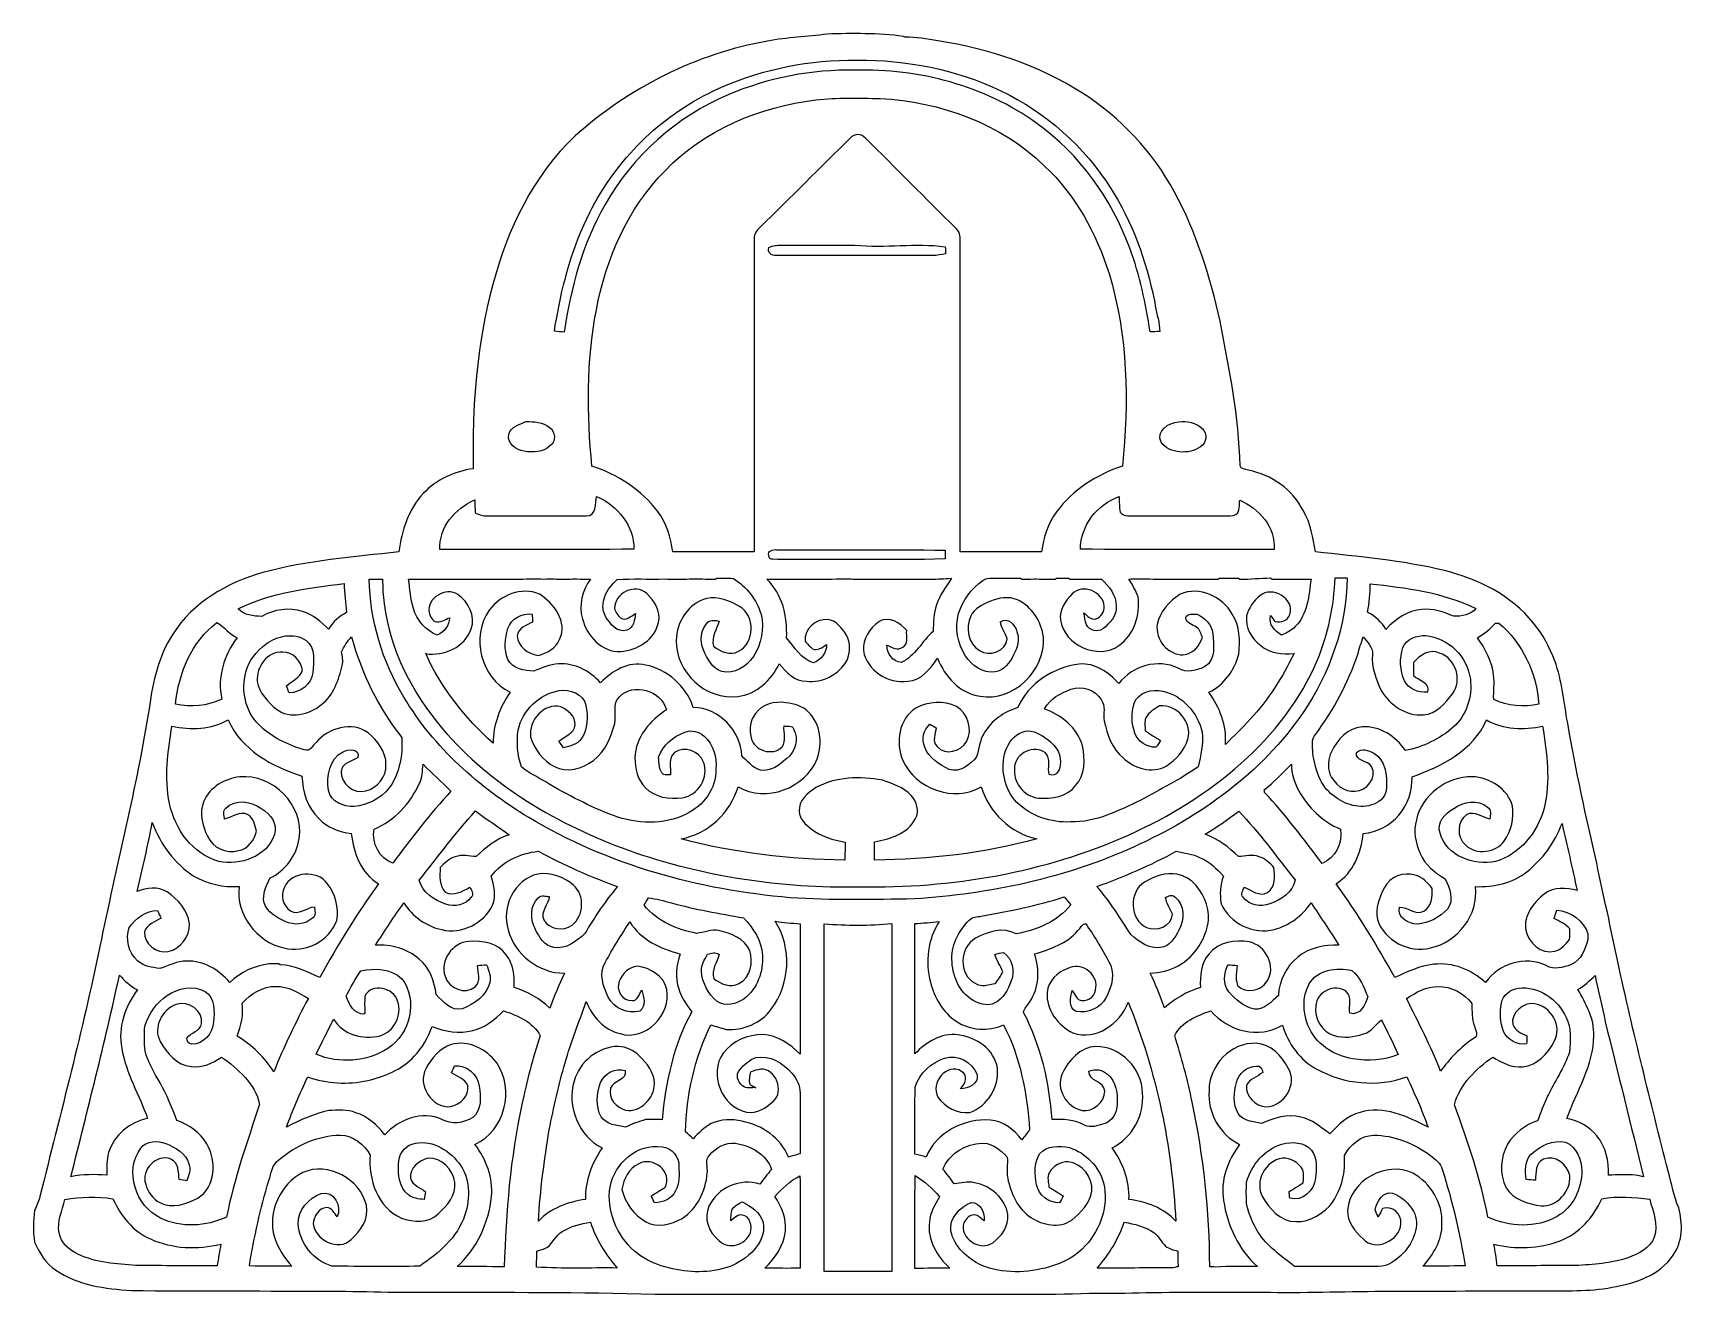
# Model space of a CAD drawing. Header units: centimetres. Extents: x -12.7 to 12.7, y -9.7 to 9.7.
import ezdxf

# ---------------------------------------------------------------- set-up
doc = ezdxf.new("R2010")
doc.units = ezdxf.units.CM
doc.header["$MEASUREMENT"] = 0
doc.layers.add('Camada 1', color=7, linetype='Continuous')

msp = doc.modelspace()

# ---------------------------------------------------------------- linework, layer by layer
at = {"layer": 'Camada 1', "color": 156}
for points, knots in [([(-1.37865, 9.59626), (-1.07597, 9.66116), (-0.76446, 9.65658), (-0.45966, 9.70702), (-0.45966, 9.70702), (-0.06914, 9.71726), (0.32278, 9.7229), (0.7112, 9.67175), (0.7112, 9.67175), (0.7112, 9.67175), (0.73377, 9.65729), (0.73377, 9.65729), (0.73377, 9.65729), (0.90523, 9.66045), (1.07456, 9.63259), (1.24283, 9.60225), (1.24283, 9.60225), (2.0253, 9.4816), (2.79541, 9.22655), (3.46463, 8.79756), (3.46463, 8.79756), (4.05411, 8.4208), (4.54907, 7.89445), (4.87749, 7.27604), (4.87749, 7.27604), (5.2204, 6.66009), (5.4183, 5.97746), (5.58024, 5.29519), (5.58024, 5.29519), (5.71782, 4.56177), (5.86987, 3.8241), (5.88539, 3.07516), (5.88539, 3.07516), (5.89173, 3.01659), (5.96935, 3.0219), (6.0131, 3.00601), (6.0131, 3.00601), (6.36975, 2.93863), (6.69466, 2.70615), (6.8587, 2.38019), (6.8587, 2.38019), (6.96911, 2.18792), (7.0097, 1.96744), (7.0432, 1.75119), (7.0432, 1.75119), (7.70643, 1.67957), (8.37352, 1.61924), (9.02441, 1.46543), (9.02441, 1.46543), (9.54263, 1.33103), (10.05628, 1.08408), (10.39495, 0.65617), (10.39495, 0.65617), (10.53889, 0.48541), (10.64012, 0.28363), (10.72091, 0.0762), (10.72091, 0.0762), (10.83592, -0.23106), (10.85778, -0.56056), (10.91988, -0.88018), (10.91988, -0.88018), (11.04477, -1.6016), (11.2014, -2.31705), (11.36473, -3.03001), (11.36473, -3.03001), (11.47163, -3.53554), (11.58699, -4.03859), (11.68752, -4.54554), (11.68752, -4.54554), (11.92423, -5.62397), (12.192, -6.69571), (12.46363, -7.76569), (12.46363, -7.76569), (12.51866, -7.95267), (12.54619, -8.14775), (12.62591, -8.32696), (12.62591, -8.32696), (12.68835, -8.56543), (12.69118, -8.84378), (12.5409, -9.05157), (12.5409, -9.05157), (12.33557, -9.36378), (11.95246, -9.48796), (11.6018, -9.54758), (11.6018, -9.54758), (11.24303, -9.61777), (10.87649, -9.5959), (10.51348, -9.60084), (10.51348, -9.60084), (9.73737, -9.60261), (8.96126, -9.60472), (8.18549, -9.60861), (8.18549, -9.60861), (7.57344, -9.60649), (6.96207, -9.63295), (6.35034, -9.62413), (6.35034, -9.62413), (5.715, -9.62483), (5.07965, -9.62377), (4.44465, -9.62554), (4.44465, -9.62554), (4.15149, -9.64211), (3.85797, -9.63648), (3.56446, -9.6386), (3.56446, -9.6386), (2.8822, -9.66576), (2.19886, -9.64742), (1.51589, -9.65341), (1.51589, -9.65341), (-0.02399, -9.65799), (-1.5635, -9.65164), (-3.10339, -9.6527), (-3.10339, -9.6527), (-4.25555, -9.61955), (-5.40843, -9.62413), (-6.56132, -9.62413), (-6.56132, -9.62413), (-7.13809, -9.62978), (-7.71384, -9.60261), (-8.29063, -9.60825), (-8.29063, -9.60825), (-9.24383, -9.60191), (-10.19668, -9.60437), (-11.14989, -9.59696), (-11.14989, -9.59696), (-11.55029, -9.57014), (-11.97397, -9.51759), (-12.31229, -9.28404), (-12.31229, -9.28404), (-12.46786, -9.18245), (-12.5603, -9.01734), (-12.64038, -8.85542), (-12.64038, -8.85542), (-12.66224, -8.69209), (-12.66295, -8.52664), (-12.63755, -8.36365), (-12.63755, -8.36365), (-12.60616, -8.29592), (-12.57793, -8.22642), (-12.55747, -8.15481), (-12.55747, -8.15481), (-12.23856, -6.8767), (-11.90271, -5.60246), (-11.63602, -4.312), (-11.63602, -4.312), (-11.38519, -3.08397), (-11.07333, -1.8676), (-10.87261, -0.62934), (-10.87261, -0.62934), (-10.82251, -0.24058), (-10.73361, 0.15451), (-10.51418, 0.48541), (-10.51418, 0.48541), (-10.20762, 0.97613), (-9.67669, 1.28023), (-9.1313, 1.43474), (-9.1313, 1.43474), (-8.44832, 1.61678), (-7.7403, 1.67357), (-7.04003, 1.75119), (-7.04003, 1.75119), (-6.99947, 2.0761), (-6.89609, 2.40454), (-6.66679, 2.64688), (-6.66679, 2.64688), (-6.46747, 2.86208), (-6.18559, 2.98908), (-5.89704, 3.02823), (-5.89704, 3.02823), (-5.91784, 3.97862), (-5.84799, 4.93747), (-5.59681, 5.85716), (-5.59681, 5.85716), (-5.37104, 6.70418), (-4.97945, 7.53533), (-4.33317, 8.14317), (-4.33317, 8.14317), (-3.50237, 8.87906), (-2.47614, 9.40752), (-1.37865, 9.59626)], [0, 0, 0, 0, 0.02173913, 0.02173913, 0.02173913, 0.02173913, 0.04347826, 0.04347826, 0.04347826, 0.04347826, 0.06521739, 0.06521739, 0.06521739, 0.06521739, 0.08695652, 0.08695652, 0.08695652, 0.08695652, 0.10869565, 0.10869565, 0.10869565, 0.10869565, 0.13043478, 0.13043478, 0.13043478, 0.13043478, 0.15217391, 0.15217391, 0.15217391, 0.15217391, 0.17391304, 0.17391304, 0.17391304, 0.17391304, 0.19565217, 0.19565217, 0.19565217, 0.19565217, 0.2173913, 0.2173913, 0.2173913, 0.2173913, 0.23913043, 0.23913043, 0.23913043, 0.23913043, 0.26086957, 0.26086957, 0.26086957, 0.26086957, 0.2826087, 0.2826087, 0.2826087, 0.2826087, 0.30434783, 0.30434783, 0.30434783, 0.30434783, 0.32608696, 0.32608696, 0.32608696, 0.32608696, 0.34782609, 0.34782609, 0.34782609, 0.34782609, 0.36956522, 0.36956522, 0.36956522, 0.36956522, 0.39130435, 0.39130435, 0.39130435, 0.39130435, 0.41304348, 0.41304348, 0.41304348, 0.41304348, 0.43478261, 0.43478261, 0.43478261, 0.43478261, 0.45652174, 0.45652174, 0.45652174, 0.45652174, 0.47826087, 0.47826087, 0.47826087, 0.47826087, 0.5, 0.5, 0.5, 0.5, 0.52173913, 0.52173913, 0.52173913, 0.52173913, 0.54347826, 0.54347826, 0.54347826, 0.54347826, 0.56521739, 0.56521739, 0.56521739, 0.56521739, 0.58695652, 0.58695652, 0.58695652, 0.58695652, 0.60869565, 0.60869565, 0.60869565, 0.60869565, 0.63043478, 0.63043478, 0.63043478, 0.63043478, 0.65217391, 0.65217391, 0.65217391, 0.65217391, 0.67391304, 0.67391304, 0.67391304, 0.67391304, 0.69565217, 0.69565217, 0.69565217, 0.69565217, 0.7173913, 0.7173913, 0.7173913, 0.7173913, 0.73913043, 0.73913043, 0.73913043, 0.73913043, 0.76086957, 0.76086957, 0.76086957, 0.76086957, 0.7826087, 0.7826087, 0.7826087, 0.7826087, 0.80434783, 0.80434783, 0.80434783, 0.80434783, 0.82608696, 0.82608696, 0.82608696, 0.82608696, 0.84782609, 0.84782609, 0.84782609, 0.84782609, 0.86956522, 0.86956522, 0.86956522, 0.86956522, 0.89130435, 0.89130435, 0.89130435, 0.89130435, 0.91304348, 0.91304348, 0.91304348, 0.91304348, 0.93478261, 0.93478261, 0.93478261, 0.93478261, 0.95652174, 0.95652174, 0.95652174, 0.95652174, 1, 1, 1, 1]), ([(-2.20627, 8.8325), (-2.20627, 8.8325), (-2.20627, 8.8325), (-2.20627, 8.8325), (-2.20627, 8.8325), (-3.02577, 8.44479), (-3.70346, 7.7738), (-4.10703, 6.96277), (-4.10703, 6.96277), (-4.36986, 6.45195), (-4.52049, 5.89173), (-4.61892, 5.32799), (-4.61892, 5.32799), (-4.63408, 5.26661), (-4.64326, 5.20381), (-4.6496, 5.14066), (-4.6496, 5.14066), (-4.60092, 5.13574), (-4.55188, 5.13079), (-4.50285, 5.12692), (-4.50285, 5.12692), (-4.3949, 5.80636), (-4.22275, 6.48723), (-3.87349, 7.08589), (-3.87349, 7.08589), (-3.44874, 7.83872), (-2.76895, 8.44268), (-1.97202, 8.77675), (-1.97202, 8.77675), (-1.36207, 9.03605), (-0.69673, 9.1641), (-0.03457, 9.15211), (-0.03457, 9.15211), (0.95003, 9.17821), (1.9565, 8.91398), (2.76048, 8.33508), (2.76048, 8.33508), (3.41982, 7.86165), (3.91337, 7.1762), (4.18923, 6.41597), (4.18923, 6.41597), (4.34798, 6.00216), (4.43123, 5.56541), (4.50461, 5.13009), (4.50461, 5.13009), (4.55295, 5.13184), (4.60092, 5.13396), (4.6496, 5.13644), (4.6496, 5.13644), (4.64819, 5.20347), (4.64149, 5.26979), (4.62562, 5.33469), (4.62562, 5.33469), (4.59069, 5.46522), (4.5727, 5.59893), (4.54235, 5.73051), (4.54235, 5.73051), (4.40937, 6.33942), (4.17829, 6.93208), (3.82517, 7.44784), (3.82517, 7.44784), (3.39443, 8.08284), (2.77953, 8.58872), (2.0761, 8.89458), (2.0761, 8.89458), (1.38148, 9.20044), (0.61524, 9.32744), (-0.14111, 9.30521), (-0.14111, 9.30521), (-0.85124, 9.29251), (-1.56457, 9.14118), (-2.20627, 8.8325)], [0, 0, 0, 0, 0.05263158, 0.05263158, 0.05263158, 0.05263158, 0.10526316, 0.10526316, 0.10526316, 0.10526316, 0.15789474, 0.15789474, 0.15789474, 0.15789474, 0.21052632, 0.21052632, 0.21052632, 0.21052632, 0.26315789, 0.26315789, 0.26315789, 0.26315789, 0.31578947, 0.31578947, 0.31578947, 0.31578947, 0.36842105, 0.36842105, 0.36842105, 0.36842105, 0.42105263, 0.42105263, 0.42105263, 0.42105263, 0.47368421, 0.47368421, 0.47368421, 0.47368421, 0.52631579, 0.52631579, 0.52631579, 0.52631579, 0.57894737, 0.57894737, 0.57894737, 0.57894737, 0.63157895, 0.63157895, 0.63157895, 0.63157895, 0.68421053, 0.68421053, 0.68421053, 0.68421053, 0.73684211, 0.73684211, 0.73684211, 0.73684211, 0.78947368, 0.78947368, 0.78947368, 0.78947368, 0.84210526, 0.84210526, 0.84210526, 0.84210526, 0.89473684, 0.89473684, 0.89473684, 0.89473684, 1, 1, 1, 1]), ([(-0.635, 8.69456), (-0.635, 8.69456), (-0.635, 8.69456), (-0.635, 8.69456), (-0.635, 8.69456), (-1.49401, 8.59084), (-2.34597, 8.23877), (-2.95027, 7.60623), (-2.95027, 7.60623), (-3.52495, 7.03333), (-3.85585, 6.25615), (-4.00649, 5.46805), (-4.00649, 5.46805), (-4.15995, 4.67676), (-4.15079, 3.86574), (-4.07387, 3.0667), (-4.07387, 3.0667), (-3.67911, 2.94181), (-3.31435, 2.7044), (-3.0621, 2.37277), (-3.0621, 2.37277), (-2.92664, 2.19321), (-2.86278, 1.97202), (-2.83209, 1.7519), (-2.83209, 1.7519), (-2.41511, 1.75294), (-1.99813, 1.7519), (-1.58114, 1.75224), (-1.58114, 1.75224), (-1.57973, 3.35597), (-1.58221, 4.95969), (-1.57973, 6.56307), (-1.57973, 6.56307), (-1.58574, 6.63609), (-1.53634, 6.6943), (-1.48695, 6.74122), (-1.48695, 6.74122), (-1.022, 7.19384), (-0.56656, 7.65598), (-0.10337, 8.11035), (-0.10337, 8.11035), (-0.04163, 8.17986), (0.0695, 8.17703), (0.12982, 8.10718), (0.12982, 8.10718), (0.5916, 7.64892), (1.0488, 7.18609), (1.51095, 6.72889), (1.51095, 6.72889), (1.55928, 6.68725), (1.58925, 6.62939), (1.5815, 6.56449), (1.5815, 6.56449), (1.5815, 4.9604), (1.5815, 3.35633), (1.5815, 1.75224), (1.5815, 1.75224), (1.99918, 1.7519), (2.41687, 1.75331), (2.83457, 1.75153), (2.83457, 1.75153), (2.86843, 1.97026), (2.93017, 2.18968), (3.06563, 2.36855), (3.06563, 2.36855), (3.31257, 2.70474), (3.68265, 2.9404), (4.07704, 3.06704), (4.07704, 3.06704), (4.17971, 4.05448), (4.1617, 5.07047), (3.87208, 6.02684), (3.87208, 6.02684), (3.67629, 6.64386), (3.35774, 7.23406), (2.88149, 7.67927), (2.88149, 7.67927), (2.21226, 8.33331), (1.27776, 8.66668), (0.35418, 8.71889), (0.35418, 8.71889), (0.02433, 8.71677), (-0.30692, 8.73619), (-0.635, 8.69456)], [0, 0, 0, 0, 0.04545455, 0.04545455, 0.04545455, 0.04545455, 0.09090909, 0.09090909, 0.09090909, 0.09090909, 0.13636364, 0.13636364, 0.13636364, 0.13636364, 0.18181818, 0.18181818, 0.18181818, 0.18181818, 0.22727273, 0.22727273, 0.22727273, 0.22727273, 0.27272727, 0.27272727, 0.27272727, 0.27272727, 0.31818182, 0.31818182, 0.31818182, 0.31818182, 0.36363636, 0.36363636, 0.36363636, 0.36363636, 0.40909091, 0.40909091, 0.40909091, 0.40909091, 0.45454545, 0.45454545, 0.45454545, 0.45454545, 0.5, 0.5, 0.5, 0.5, 0.54545455, 0.54545455, 0.54545455, 0.54545455, 0.59090909, 0.59090909, 0.59090909, 0.59090909, 0.63636364, 0.63636364, 0.63636364, 0.63636364, 0.68181818, 0.68181818, 0.68181818, 0.68181818, 0.72727273, 0.72727273, 0.72727273, 0.72727273, 0.77272727, 0.77272727, 0.77272727, 0.77272727, 0.81818182, 0.81818182, 0.81818182, 0.81818182, 0.86363636, 0.86363636, 0.86363636, 0.86363636, 0.90909091, 0.90909091, 0.90909091, 0.90909091, 1, 1, 1, 1]), ([(-1.35361, 6.4283), (-1.35361, 6.4283), (-1.35361, 6.4283), (-1.35361, 6.4283), (-1.35361, 6.4283), (-1.3903, 6.34576), (-1.31304, 6.30202), (-1.24037, 6.30624), (-1.24037, 6.30624), (-0.4385, 6.30449), (0.363, 6.30695), (1.16451, 6.30519), (1.16451, 6.30519), (1.23084, 6.30378), (1.29645, 6.31789), (1.36102, 6.33236), (1.36102, 6.33236), (1.3589, 6.36798), (1.35678, 6.40326), (1.35502, 6.4389), (1.35502, 6.4389), (0.89358, 6.50205), (0.42827, 6.41667), (-0.03457, 6.46358), (-0.03457, 6.46358), (-0.11711, 6.46219), (-0.20002, 6.46219), (-0.28222, 6.46182), (-0.28222, 6.46182), (-0.57608, 6.4643), (-0.86995, 6.46007), (-1.16346, 6.46289), (-1.16346, 6.46289), (-1.22872, 6.46535), (-1.29433, 6.45688), (-1.35361, 6.4283)], [0, 0, 0, 0, 0.1, 0.1, 0.1, 0.1, 0.2, 0.2, 0.2, 0.2, 0.3, 0.3, 0.3, 0.3, 0.4, 0.4, 0.4, 0.4, 0.5, 0.5, 0.5, 0.5, 0.6, 0.6, 0.6, 0.6, 0.7, 0.7, 0.7, 0.7, 0.8, 0.8, 0.8, 0.8, 1, 1, 1, 1]), ([(-5.08669, 3.7525), (-5.08669, 3.7525), (-5.08669, 3.7525), (-5.08669, 3.7525), (-5.08669, 3.7525), (-5.18407, 3.70804), (-5.32306, 3.68017), (-5.35057, 3.55847), (-5.35057, 3.55847), (-5.3802, 3.41841), (-5.2398, 3.31399), (-5.11598, 3.29635), (-5.11598, 3.29635), (-4.98086, 3.278), (-4.82423, 3.278), (-4.71874, 3.37784), (-4.71874, 3.37784), (-4.6235, 3.44346), (-4.63267, 3.6061), (-4.72897, 3.66606), (-4.72897, 3.66606), (-4.82988, 3.74614), (-4.96322, 3.75496), (-5.08669, 3.7525)], [0, 0, 0, 0, 0.14285714, 0.14285714, 0.14285714, 0.14285714, 0.28571429, 0.28571429, 0.28571429, 0.28571429, 0.42857143, 0.42857143, 0.42857143, 0.42857143, 0.57142857, 0.57142857, 0.57142857, 0.57142857, 0.71428571, 0.71428571, 0.71428571, 0.71428571, 1, 1, 1, 1]), ([(4.93923, 3.7486), (4.93923, 3.7486), (4.93923, 3.7486), (4.93923, 3.7486), (4.93923, 3.7486), (4.78683, 3.73627), (4.59351, 3.61209), (4.67147, 3.43534), (4.67147, 3.43534), (4.80625, 3.25402), (5.09939, 3.24202), (5.27685, 3.3662), (5.27685, 3.3662), (5.37279, 3.42299), (5.38621, 3.57222), (5.30365, 3.64559), (5.30365, 3.64559), (5.207, 3.73591), (5.0673, 3.76414), (4.93923, 3.7486)], [0, 0, 0, 0, 0.16666667, 0.16666667, 0.16666667, 0.16666667, 0.33333333, 0.33333333, 0.33333333, 0.33333333, 0.5, 0.5, 0.5, 0.5, 0.66666667, 0.66666667, 0.66666667, 0.66666667, 1, 1, 1, 1]), ([(-6.40927, 1.78611), (-6.40927, 1.78611), (-6.40927, 1.78611), (-6.40927, 1.78611), (-6.40927, 1.78611), (-5.41584, 1.78611), (-4.42241, 1.79034), (-3.429, 1.79034), (-3.429, 1.79034), (-3.42194, 2.15652), (-3.68265, 2.46203), (-4.00507, 2.60385), (-4.00507, 2.60385), (-4.01637, 2.50225), (-4.00297, 2.29551), (-4.1596, 2.30681), (-4.1596, 2.30681), (-4.66724, 2.30116), (-5.17489, 2.30681), (-5.68254, 2.30433), (-5.68254, 2.30433), (-5.74852, 2.29975), (-5.80955, 2.32587), (-5.86809, 2.35162), (-5.86809, 2.35162), (-5.87058, 2.41757), (-5.87269, 2.48391), (-5.8748, 2.54987), (-5.8748, 2.54987), (-6.17395, 2.41757), (-6.42832, 2.12972), (-6.40927, 1.78611)], [0, 0, 0, 0, 0.11111111, 0.11111111, 0.11111111, 0.11111111, 0.22222222, 0.22222222, 0.22222222, 0.22222222, 0.33333333, 0.33333333, 0.33333333, 0.33333333, 0.44444444, 0.44444444, 0.44444444, 0.44444444, 0.55555556, 0.55555556, 0.55555556, 0.55555556, 0.66666667, 0.66666667, 0.66666667, 0.66666667, 0.77777778, 0.77777778, 0.77777778, 0.77777778, 1, 1, 1, 1]), ([(3.43076, 1.79034), (3.43076, 1.79034), (3.43076, 1.79034), (3.43076, 1.79034), (3.43076, 1.79034), (4.42348, 1.79034), (5.41619, 1.78611), (6.40856, 1.78576), (6.40856, 1.78576), (6.43712, 2.12972), (6.17607, 2.41652), (5.8794, 2.54811), (5.8794, 2.54811), (5.86634, 2.47368), (5.89314, 2.3763), (5.82224, 2.32445), (5.82224, 2.32445), (5.76579, 2.30116), (5.70301, 2.30575), (5.64373, 2.30363), (5.64373, 2.30363), (5.17348, 2.3054), (4.70322, 2.3047), (4.23298, 2.30399), (4.23298, 2.30399), (4.1663, 2.30645), (4.08727, 2.29941), (4.04283, 2.36007), (4.04283, 2.36007), (4.0266, 2.44016), (4.02978, 2.52165), (4.02766, 2.60244), (4.02766, 2.60244), (3.68828, 2.47967), (3.43429, 2.15688), (3.43076, 1.79034)], [0, 0, 0, 0, 0.1, 0.1, 0.1, 0.1, 0.2, 0.2, 0.2, 0.2, 0.3, 0.3, 0.3, 0.3, 0.4, 0.4, 0.4, 0.4, 0.5, 0.5, 0.5, 0.5, 0.6, 0.6, 0.6, 0.6, 0.7, 0.7, 0.7, 0.7, 0.8, 0.8, 0.8, 0.8, 1, 1, 1, 1]), ([(-1.35502, 1.69403), (-1.35502, 1.69403), (-1.35502, 1.69403), (-1.35502, 1.69403), (-1.35502, 1.69403), (-1.36418, 1.60937), (-1.24812, 1.64747), (-1.19803, 1.63335), (-1.19803, 1.63335), (-0.34748, 1.64007), (0.50341, 1.62382), (1.35361, 1.64182), (1.35361, 1.64182), (1.35395, 1.68697), (1.35431, 1.73177), (1.35466, 1.77694), (1.35466, 1.77694), (0.49142, 1.7928), (-0.37253, 1.77906), (-1.23613, 1.78399), (-1.23613, 1.78399), (-1.28905, 1.7921), (-1.38465, 1.76705), (-1.35502, 1.69403)], [0, 0, 0, 0, 0.14285714, 0.14285714, 0.14285714, 0.14285714, 0.28571429, 0.28571429, 0.28571429, 0.28571429, 0.42857143, 0.42857143, 0.42857143, 0.42857143, 0.57142857, 0.57142857, 0.57142857, 0.57142857, 0.71428571, 0.71428571, 0.71428571, 0.71428571, 1, 1, 1, 1]), ([(7.34447, 1.35431), (7.34447, 1.35431), (7.34447, 1.35431), (7.34447, 1.35431), (7.34447, 1.35431), (7.32861, 0.9218), (7.24005, 0.49106), (7.07354, 0.09102), (7.07354, 0.09102), (6.81777, -0.5221), (6.39655, -1.05621), (5.90408, -1.49718), (5.90408, -1.49718), (5.39043, -1.95579), (4.79602, -2.31846), (4.16913, -2.60068), (4.16913, -2.60068), (2.87548, -3.17782), (1.44709, -3.41982), (0.03527, -3.39514), (0.03527, -3.39514), (-1.16733, -3.41417), (-2.37666, -3.23639), (-3.51119, -2.83316), (-3.51119, -2.83316), (-4.58823, -2.44333), (-5.61798, -1.84643), (-6.36834, -0.96801), (-6.36834, -0.96801), (-6.8326, -0.42403), (-7.17656, 0.24024), (-7.26617, 0.95532), (-7.26617, 0.95532), (-7.28556, 1.07984), (-7.28909, 1.2065), (-7.29156, 1.33208), (-7.29156, 1.33208), (-7.36035, 1.33278), (-7.42914, 1.33349), (-7.49757, 1.33385), (-7.49757, 1.33385), (-7.48242, 0.69603), (-7.29614, 0.06561), (-6.96382, -0.47907), (-6.96382, -0.47907), (-6.50592, -1.25589), (-5.80955, -1.86655), (-5.04437, -2.33045), (-5.04437, -2.33045), (-3.83117, -3.06105), (-2.4324, -3.44416), (-1.02729, -3.56164), (-1.02729, -3.56164), (-0.39229, -3.6061), (0.24589, -3.59021), (0.88194, -3.57998), (0.88194, -3.57998), (2.04082, -3.50555), (3.19722, -3.26178), (4.25732, -2.77953), (4.25732, -2.77953), (5.2719, -2.32021), (6.22158, -1.64711), (6.85305, -0.71578), (6.85305, -0.71578), (7.26827, -0.10829), (7.5191, 0.61453), (7.53285, 1.35254), (7.53285, 1.35254), (7.46972, 1.35325), (7.40726, 1.35361), (7.34447, 1.35431)], [0, 0, 0, 0, 0.05263158, 0.05263158, 0.05263158, 0.05263158, 0.10526316, 0.10526316, 0.10526316, 0.10526316, 0.15789474, 0.15789474, 0.15789474, 0.15789474, 0.21052632, 0.21052632, 0.21052632, 0.21052632, 0.26315789, 0.26315789, 0.26315789, 0.26315789, 0.31578947, 0.31578947, 0.31578947, 0.31578947, 0.36842105, 0.36842105, 0.36842105, 0.36842105, 0.42105263, 0.42105263, 0.42105263, 0.42105263, 0.47368421, 0.47368421, 0.47368421, 0.47368421, 0.52631579, 0.52631579, 0.52631579, 0.52631579, 0.57894737, 0.57894737, 0.57894737, 0.57894737, 0.63157895, 0.63157895, 0.63157895, 0.63157895, 0.68421053, 0.68421053, 0.68421053, 0.68421053, 0.73684211, 0.73684211, 0.73684211, 0.73684211, 0.78947368, 0.78947368, 0.78947368, 0.78947368, 0.84210526, 0.84210526, 0.84210526, 0.84210526, 0.89473684, 0.89473684, 0.89473684, 0.89473684, 1, 1, 1, 1]), ([(-6.89081, 1.33244), (-6.89081, 1.33244), (-6.89081, 1.33244), (-6.89081, 1.33244), (-6.89081, 1.33244), (-6.87634, 1.18145), (-6.85977, 1.0287), (-6.81708, 0.88229), (-6.81708, 0.88229), (-6.76733, 0.69885), (-6.62657, 0.54751), (-6.45407, 0.47166), (-6.45407, 0.47166), (-6.3373, 0.5154), (-6.27308, 0.61982), (-6.25897, 0.74012), (-6.25897, 0.74012), (-6.32319, 0.71683), (-6.38422, 0.66993), (-6.45548, 0.67734), (-6.45548, 0.67734), (-6.5278, 0.68333), (-6.5592, 0.76022), (-6.57718, 0.81986), (-6.57718, 0.81986), (-6.61387, 1.04352), (-6.31859, 1.21673), (-6.13339, 1.09677), (-6.13339, 1.09677), (-5.97534, 0.97861), (-5.85505, 0.76729), (-5.92842, 0.56761), (-5.92842, 0.56761), (-6.02473, 0.28787), (-6.34753, 0.14534), (-6.62869, 0.18767), (-6.62869, 0.18767), (-6.39127, -0.34149), (-6.02368, -0.80291), (-5.59328, -1.1885), (-5.59328, -1.1885), (-5.59187, -0.90735), (-5.49168, -0.63358), (-5.33011, -0.40498), (-5.33011, -0.40498), (-5.78272, -0.18803), (-5.94006, 0.44944), (-5.65221, 0.85724), (-5.65221, 0.85724), (-5.4804, 1.08338), (-5.15479, 1.22237), (-4.88244, 1.10137), (-4.88244, 1.10137), (-4.66195, 0.96097), (-4.43652, 0.6738), (-4.57412, 0.40464), (-4.57412, 0.40464), (-4.62738, 0.26458), (-4.76708, 0.19755), (-4.90255, 0.16087), (-4.90255, 0.16087), (-5.056, 0.18625), (-5.21158, 0.29245), (-5.22252, 0.45966), (-5.22252, 0.45966), (-5.21053, 0.58067), (-5.07717, 0.62194), (-4.98722, 0.67344), (-4.98722, 0.67344), (-4.98792, 0.71402), (-4.98968, 0.75459), (-4.99215, 0.7948), (-4.99215, 0.7948), (-5.1495, 0.81808), (-5.31566, 0.72636), (-5.36609, 0.57291), (-5.36609, 0.57291), (-5.40914, 0.42016), (-5.42924, 0.24977), (-5.36539, 0.09947), (-5.36539, 0.09947), (-5.29554, -0.04655), (-5.11033, -0.08008), (-4.96534, -0.07902), (-4.96534, -0.07902), (-4.84258, -0.03493), (-4.72263, 0.0275), (-4.58893, 0.02928), (-4.58893, 0.02928), (-4.34199, 0.04692), (-4.10386, -0.07832), (-3.94299, -0.25964), (-3.94299, -0.25964), (-3.76378, -0.08254), (-3.51367, 0.07937), (-3.25049, 0.01305), (-3.25049, 0.01305), (-2.91076, -0.0515), (-2.62995, -0.31396), (-2.51741, -0.63746), (-2.51741, -0.63746), (-2.12266, -0.6424), (-1.78822, -0.99554), (-1.76917, -1.3836), (-1.76917, -1.3836), (-1.68485, -1.46719), (-1.60479, -1.57127), (-1.48378, -1.6009), (-1.48378, -1.6009), (-1.32608, -1.62947), (-1.19133, -1.52047), (-1.0802, -1.42416), (-1.0802, -1.42416), (-0.95144, -1.31692), (-0.8883, -1.12148), (-0.97472, -0.96943), (-0.97472, -0.96943), (-0.99447, -0.90416), (-1.0728, -0.93451), (-1.12218, -0.92392), (-1.12218, -0.92392), (-1.13064, -1.02975), (-1.08444, -1.1504), (-1.15181, -1.24424), (-1.15181, -1.24424), (-1.29258, -1.39452), (-1.58784, -1.30245), (-1.62984, -1.10384), (-1.62984, -1.10384), (-1.66263, -0.97683), (-1.6457, -0.83397), (-1.55928, -0.73166), (-1.55928, -0.73166), (-1.45732, -0.58384), (-1.26118, -0.54363), (-1.09255, -0.56549), (-1.09255, -0.56549), (-0.96872, -0.58525), (-0.83572, -0.6156), (-0.74507, -0.71013), (-0.74507, -0.71013), (-0.5602, -0.89358), (-0.52811, -1.18779), (-0.61241, -1.42628), (-0.61241, -1.42628), (-0.7955, -1.881), (-1.39946, -2.10996), (-1.82915, -1.85773), (-1.82915, -1.85773), (-1.94663, -2.25953), (-2.29022, -2.58375), (-2.70474, -2.65782), (-2.70474, -2.65782), (-1.88489, -2.87548), (-1.03611, -2.97461), (-0.18873, -2.98272), (-0.18873, -2.98272), (-0.18696, -2.89065), (-0.18415, -2.79858), (-0.18133, -2.70686), (-0.18133, -2.70686), (-0.36795, -2.67864), (-0.55245, -2.61691), (-0.7059, -2.50472), (-0.7059, -2.50472), (-0.79162, -2.43557), (-0.88688, -2.35374), (-0.8883, -2.23378), (-0.8883, -2.23378), (-0.9024, -2.06869), (-0.76059, -1.9505), (-0.63465, -1.87113), (-0.63465, -1.87113), (-0.32278, -1.70427), (0.04726, -1.69228), (0.38876, -1.75506), (0.38876, -1.75506), (0.54645, -1.81115), (0.71402, -1.86584), (0.83149, -1.99178), (0.83149, -1.99178), (0.91298, -2.08667), (0.96414, -2.22956), (0.89675, -2.34702), (0.89675, -2.34702), (0.78034, -2.5781), (0.50587, -2.65818), (0.26987, -2.70298), (0.26987, -2.70298), (0.26952, -2.7961), (0.26916, -2.8896), (0.26704, -2.98309), (0.26704, -2.98309), (1.1063, -2.9711), (1.9505, -2.885), (2.76048, -2.65818), (2.76048, -2.65818), (2.35479, -2.5721), (2.02847, -2.24966), (1.90712, -1.85773), (1.90712, -1.85773), (1.48731, -2.10609), (0.90063, -1.8877), (0.70309, -1.4545), (0.70309, -1.4545), (0.58844, -1.18321), (0.63782, -0.8135), (0.9024, -0.6484), (0.9024, -0.6484), (1.09185, -0.55279), (1.33385, -0.52), (1.52646, -0.62583), (1.52646, -0.62583), (1.7032, -0.73025), (1.7794, -0.97542), (1.68521, -1.15887), (1.68521, -1.15887), (1.60372, -1.3148), (1.35149, -1.38677), (1.23048, -1.23754), (1.23048, -1.23754), (1.14793, -1.16063), (1.20402, -1.04422), (1.2132, -0.94967), (1.2132, -0.94967), (1.18109, -0.93169), (1.14935, -0.91405), (1.1176, -0.89641), (1.1176, -0.89641), (1.02234, -0.98565), (0.98707, -1.12959), (1.03857, -1.25165), (1.03857, -1.25165), (1.10842, -1.41076), (1.25976, -1.52223), (1.41534, -1.59103), (1.41534, -1.59103), (1.58362, -1.64994), (1.73848, -1.51906), (1.83585, -1.39522), (1.83585, -1.39522), (1.881, -1.27776), (1.87959, -1.1437), (1.9505, -1.03575), (1.9505, -1.03575), (2.06304, -0.8396), (2.25743, -0.70801), (2.46944, -0.63994), (2.46944, -0.63994), (2.63525, -0.26952), (3.01695, -0.02046), (3.41453, 0.02645), (3.41453, 0.02645), (3.65512, 0.04867), (3.86891, -0.09877), (4.02132, -0.27128), (4.02132, -0.27128), (4.22768, 0.0007), (4.62244, 0.11535), (4.9343, -0.03632), (4.9343, -0.03632), (5.06165, -0.11711), (5.21935, -0.07267), (5.34492, -0.01164), (5.34492, -0.01164), (5.51638, 0.09418), (5.48004, 0.32385), (5.46593, 0.49388), (5.46593, 0.49388), (5.45076, 0.63394), (5.34634, 0.73554), (5.22605, 0.7948), (5.22605, 0.7948), (5.16183, 0.79269), (5.07965, 0.81562), (5.05107, 0.73766), (5.05107, 0.73766), (5.05882, 0.65088), (5.15796, 0.63887), (5.21404, 0.59231), (5.21404, 0.59231), (5.2719, 0.56198), (5.28002, 0.49213), (5.30542, 0.43814), (5.30542, 0.43814), (5.2645, 0.30373), (5.15972, 0.18238), (5.01227, 0.17003), (5.01227, 0.17003), (4.77343, 0.16369), (4.57941, 0.40745), (4.61044, 0.63746), (4.61044, 0.63746), (4.65101, 0.83784), (4.80306, 0.99342), (4.9671, 1.10348), (4.9671, 1.10348), (5.26167, 1.22977), (5.61199, 1.06045), (5.76615, 0.79587), (5.76615, 0.79587), (5.88362, 0.61136), (5.88503, 0.38805), (5.86775, 0.17744), (5.86775, 0.17744), (5.79296, -0.06667), (5.64303, -0.29527), (5.40525, -0.40604), (5.40525, -0.40604), (5.57423, -0.63746), (5.68395, -0.92039), (5.65996, -1.21072), (5.65996, -1.21072), (5.78202, -1.07631), (5.92278, -0.9599), (6.0399, -0.8202), (6.0399, -0.8202), (6.3193, -0.52351), (6.53732, -0.17533), (6.71405, 0.19049), (6.71405, 0.19049), (6.53555, 0.16898), (6.34434, 0.19402), (6.20182, 0.31221), (6.20182, 0.31221), (6.06283, 0.41592), (5.95736, 0.58985), (5.98594, 0.76799), (5.98594, 0.76799), (6.01591, 0.89041), (6.09389, 0.99659), (6.18878, 1.07738), (6.18878, 1.07738), (6.37151, 1.23613), (6.73064, 1.03399), (6.64915, 0.79058), (6.64915, 0.79058), (6.61634, 0.69249), (6.51403, 0.66321), (6.4209, 0.68262), (6.4209, 0.68262), (6.40396, 0.70484), (6.3708, 0.74894), (6.35423, 0.77116), (6.35423, 0.77116), (6.32354, 0.63429), (6.41349, 0.53374), (6.52392, 0.47166), (6.52392, 0.47166), (6.59835, 0.50729), (6.67666, 0.54115), (6.73417, 0.60289), (6.73417, 0.60289), (6.92185, 0.79445), (6.94302, 1.0795), (6.97547, 1.33139), (6.97547, 1.33139), (6.77615, 1.3349), (6.57718, 1.33419), (6.37821, 1.33173), (6.37821, 1.33173), (6.37821, 1.33173), (6.35458, 1.35008), (6.35458, 1.35008), (6.35458, 1.35008), (6.19724, 1.34937), (6.04097, 1.33278), (5.88398, 1.32997), (5.88398, 1.32997), (5.88398, 1.32997), (5.86069, 1.34832), (5.86069, 1.34832), (5.86069, 1.34832), (5.76333, 1.34725), (5.66632, 1.34725), (5.5693, 1.34832), (5.5693, 1.34832), (5.5693, 1.34832), (5.54567, 1.33173), (5.54567, 1.33173), (5.54567, 1.33173), (5.29554, 1.33561), (5.04577, 1.33173), (4.79565, 1.33419), (4.79565, 1.33419), (4.74944, 1.33456), (4.70358, 1.33456), (4.65807, 1.33385), (4.65807, 1.33385), (4.58611, 1.33385), (4.51414, 1.33456), (4.44287, 1.33526), (4.44287, 1.33526), (4.35468, 1.33561), (4.26649, 1.33597), (4.17829, 1.33385), (4.17829, 1.33385), (4.23262, 1.24741), (4.27884, 1.15605), (4.31799, 1.06186), (4.31799, 1.06186), (4.3568, 0.7821), (4.25838, 0.47907), (4.02307, 0.3115), (4.02307, 0.3115), (3.69958, 0.08502), (3.18276, 0.31784), (3.12561, 0.7052), (3.12561, 0.7052), (3.10515, 0.86077), (3.20145, 1.00047), (3.30517, 1.10596), (3.30517, 1.10596), (3.46357, 1.26894), (3.78319, 1.13841), (3.79764, 0.91651), (3.79764, 0.91651), (3.80293, 0.83326), (3.74967, 0.74789), (3.66959, 0.72107), (3.66959, 0.72107), (3.59056, 0.70343), (3.538, 0.76975), (3.48509, 0.81492), (3.48509, 0.81492), (3.49673, 0.75388), (3.49708, 0.68826), (3.52495, 0.63146), (3.52495, 0.63146), (3.56904, 0.54363), (3.69429, 0.50906), (3.77472, 0.56832), (3.77472, 0.56832), (3.88196, 0.65334), (3.99238, 0.77045), (3.9818, 0.91827), (3.9818, 0.91827), (3.98426, 1.08584), (3.86891, 1.22061), (3.75708, 1.33208), (3.75708, 1.33208), (3.59587, 1.33385), (3.435, 1.33419), (3.27413, 1.33208), (3.27413, 1.33208), (3.27413, 1.33208), (3.24979, 1.34796), (3.24979, 1.34796), (3.24979, 1.34796), (3.18805, 1.34796), (3.12632, 1.34796), (3.06458, 1.34796), (3.06458, 1.34796), (3.06458, 1.34796), (3.04129, 1.33139), (3.04129, 1.33139), (3.04129, 1.33139), (2.93299, 1.33349), (2.82504, 1.33385), (2.71709, 1.3349), (2.71709, 1.3349), (2.65535, 1.33419), (2.59396, 1.33278), (2.53259, 1.33068), (2.53259, 1.33068), (2.53259, 1.33068), (2.5093, 1.34937), (2.5093, 1.34937), (2.5093, 1.34937), (2.4137, 1.34691), (2.3181, 1.34654), (2.2225, 1.34549), (2.2225, 1.34549), (2.12619, 1.33984), (2.01719, 1.3723), (1.93286, 1.31339), (1.93286, 1.31339), (1.75718, 1.19167), (1.62418, 1.00999), (1.55963, 0.80644), (1.55963, 0.80644), (1.49401, 0.58596), (1.54834, 0.3429), (1.66758, 0.15027), (1.66758, 0.15027), (1.76494, 0.00246), (1.93533, -0.11747), (2.11949, -0.09277), (2.11949, -0.09277), (2.26024, -0.07725), (2.34456, 0.05396), (2.40595, 0.16827), (2.40595, 0.16827), (2.45779, 0.27622), (2.50647, 0.40464), (2.45709, 0.52246), (2.45709, 0.52246), (2.42639, 0.6283), (2.31951, 0.76376), (2.20132, 0.67556), (2.20132, 0.67556), (2.21543, 0.58103), (2.28247, 0.50623), (2.30575, 0.41416), (2.30575, 0.41416), (2.29022, 0.22224), (2.03164, 0.13441), (1.88136, 0.23529), (1.88136, 0.23529), (1.70602, 0.34149), (1.66334, 0.58596), (1.74659, 0.76376), (1.74659, 0.76376), (1.80269, 0.88159), (1.92722, 0.94368), (2.04223, 0.99094), (2.04223, 0.99094), (2.17416, 1.04634), (2.32974, 1.07421), (2.4645, 1.01211), (2.4645, 1.01211), (2.68993, 0.91263), (2.83562, 0.6805), (2.86244, 0.43956), (2.86244, 0.43956), (2.89913, -0.06809), (2.401, -0.55633), (1.88911, -0.46672), (1.88911, -0.46672), (1.57692, -0.4205), (1.34691, -0.16262), (1.23506, 0.11818), (1.23506, 0.11818), (1.12606, -0.04056), (0.99201, -0.22542), (0.78069, -0.23636), (0.78069, -0.23636), (0.48083, -0.27622), (0.14746, -0.07691), (0.09877, 0.23354), (0.09877, 0.23354), (0.07832, 0.41416), (0.19897, 0.57855), (0.3376, 0.68155), (0.3376, 0.68155), (0.49035, 0.76799), (0.66357, 0.66216), (0.76234, 0.54222), (0.76234, 0.54222), (0.7553, 0.45861), (0.79691, 0.33267), (0.70131, 0.28716), (0.70131, 0.28716), (0.62089, 0.22825), (0.53516, 0.2868), (0.45895, 0.31962), (0.45895, 0.31962), (0.45649, 0.18555), (0.54468, 0.07338), (0.67734, 0.04938), (0.67734, 0.04938), (0.89252, 0.15205), (0.99659, 0.37853), (1.17016, 0.53021), (1.17016, 0.53021), (1.17369, 0.66745), (1.17369, 0.80751), (1.22273, 0.93732), (1.22273, 0.93732), (1.26787, 1.08973), (1.36983, 1.21391), (1.45026, 1.34832), (1.45026, 1.34832), (1.34338, 1.33597), (1.23613, 1.33208), (1.12888, 1.33419), (1.12888, 1.33419), (0.78705, 1.33278), (0.44555, 1.33278), (0.10371, 1.33419), (0.10371, 1.33419), (0.05785, 1.33456), (0.01235, 1.33456), (-0.03352, 1.33385), (-0.03352, 1.33385), (-0.06068, 1.33456), (-0.1157, 1.33526), (-0.14323, 1.33561), (-0.14323, 1.33561), (-0.20072, 1.3349), (-0.25822, 1.3349), (-0.31574, 1.33526), (-0.31574, 1.33526), (-0.52811, 1.33208), (-0.74048, 1.33314), (-0.95284, 1.33419), (-0.95284, 1.33419), (-1.09714, 1.33349), (-1.24142, 1.33349), (-1.38535, 1.33068), (-1.38535, 1.33068), (-1.14406, 1.10243), (-1.06644, 0.75247), (-1.08408, 0.4311), (-1.08408, 0.4311), (-0.96026, 0.28821), (-0.86147, 0.10548), (-0.66815, 0.04692), (-0.66815, 0.04692), (-0.54892, 0.09489), (-0.47059, 0.19755), (-0.46743, 0.32843), (-0.46743, 0.32843), (-0.53057, 0.28787), (-0.60749, 0.22224), (-0.68721, 0.26282), (-0.68721, 0.26282), (-0.72848, 0.29739), (-0.7627, 0.33937), (-0.79869, 0.37923), (-0.79869, 0.37923), (-0.81455, 0.56938), (-0.63712, 0.71825), (-0.45614, 0.71366), (-0.45614, 0.71366), (-0.3175, 0.70131), (-0.23106, 0.57714), (-0.16298, 0.46955), (-0.16298, 0.46955), (-0.09384, 0.35277), (-0.10442, 0.20849), (-0.15416, 0.08678), (-0.15416, 0.08678), (-0.27622, -0.12946), (-0.52704, -0.26528), (-0.77611, -0.23741), (-0.77611, -0.23741), (-0.95849, -0.24165), (-1.08654, -0.0956), (-1.19591, 0.03033), (-1.19591, 0.03033), (-1.31833, -0.21978), (-1.54657, -0.43814), (-1.83303, -0.47025), (-1.83303, -0.47025), (-2.31739, -0.53693), (-2.79188, -0.09596), (-2.77883, 0.38876), (-2.77883, 0.38876), (-2.78095, 0.67203), (-2.59115, 0.96273), (-2.31104, 1.03681), (-2.31104, 1.03681), (-2.1343, 1.06997), (-1.95403, 1.00153), (-1.80445, 0.91157), (-1.80445, 0.91157), (-1.56316, 0.76763), (-1.56598, 0.35065), (-1.82279, 0.22331), (-1.82279, 0.22331), (-1.95155, 0.14958), (-2.10149, 0.21943), (-2.20627, 0.30302), (-2.20627, 0.30302), (-2.24296, 0.44379), (-2.15582, 0.56091), (-2.11807, 0.68896), (-2.11807, 0.68896), (-2.17487, 0.69285), (-2.24613, 0.71895), (-2.29164, 0.66922), (-2.29164, 0.66922), (-2.40205, 0.5595), (-2.42147, 0.38311), (-2.35973, 0.24377), (-2.35973, 0.24377), (-2.30222, 0.11077), (-2.22637, -0.04127), (-2.07822, -0.08854), (-2.07822, -0.08854), (-1.88382, -0.13334), (-1.69862, -0.00847), (-1.59173, 0.14464), (-1.59173, 0.14464), (-1.46967, 0.33267), (-1.42592, 0.57043), (-1.4746, 0.78951), (-1.4746, 0.78951), (-1.54094, 1.0174), (-1.69969, 1.21813), (-1.90076, 1.34196), (-1.90076, 1.34196), (-1.98578, 1.3522), (-2.07151, 1.34761), (-2.15652, 1.34866), (-2.15652, 1.34866), (-2.15652, 1.34866), (-2.18015, 1.33103), (-2.18015, 1.33103), (-2.18015, 1.33103), (-2.31104, 1.33526), (-2.44193, 1.33526), (-2.57315, 1.33456), (-2.57315, 1.33456), (-2.70333, 1.33278), (-2.8335, 1.33278), (-2.96333, 1.3349), (-2.96333, 1.3349), (-3.20357, 1.32574), (-3.44557, 1.34654), (-3.6844, 1.32467), (-3.6844, 1.32467), (-3.8414, 1.19345), (-3.9744, 0.95956), (-3.86503, 0.75952), (-3.86503, 0.75952), (-3.79764, 0.65017), (-3.68793, 0.50305), (-3.54047, 0.54751), (-3.54047, 0.54751), (-3.43005, 0.58173), (-3.41665, 0.70696), (-3.40642, 0.80432), (-3.40642, 0.80432), (-3.4738, 0.76164), (-3.54999, 0.68579), (-3.63431, 0.73625), (-3.63431, 0.73625), (-3.67488, 0.77716), (-3.71369, 0.82515), (-3.72638, 0.88229), (-3.72638, 0.88229), (-3.73238, 1.11407), (-3.40571, 1.27776), (-3.23285, 1.11159), (-3.23285, 1.11159), (-3.11431, 0.99976), (-3.01308, 0.8375), (-3.05187, 0.66781), (-3.05187, 0.66781), (-3.10585, 0.40464), (-3.37572, 0.23636), (-3.63114, 0.22224), (-3.63114, 0.22224), (-3.92253, 0.19931), (-4.15466, 0.46107), (-4.22027, 0.7239), (-4.22027, 0.7239), (-4.28412, 0.93345), (-4.22168, 1.1578), (-4.09857, 1.33244), (-4.09857, 1.33244), (-4.16772, 1.33349), (-4.2365, 1.33385), (-4.30564, 1.33456), (-4.30564, 1.33456), (-4.35151, 1.3349), (-4.39737, 1.33456), (-4.44287, 1.33385), (-4.44287, 1.33385), (-4.53813, 1.33314), (-4.63267, 1.33385), (-4.72756, 1.33561), (-4.72756, 1.33561), (-4.78579, 1.33419), (-4.84363, 1.33385), (-4.90149, 1.33526), (-4.90149, 1.33526), (-4.96111, 1.33526), (-5.02072, 1.3349), (-5.08034, 1.33456), (-5.08034, 1.33456), (-5.2338, 1.33349), (-5.38726, 1.33278), (-5.54073, 1.33419), (-5.54073, 1.33419), (-5.58658, 1.33456), (-5.63209, 1.33419), (-5.67796, 1.33419), (-5.67796, 1.33419), (-5.73792, 1.33419), (-5.79825, 1.33419), (-5.85823, 1.33419), (-5.85823, 1.33419), (-6.20253, 1.33278), (-6.54685, 1.33419), (-6.89081, 1.33244)], [0, 0, 0, 0, 0.00505051, 0.00505051, 0.00505051, 0.00505051, 0.01010101, 0.01010101, 0.01010101, 0.01010101, 0.01515152, 0.01515152, 0.01515152, 0.01515152, 0.02020202, 0.02020202, 0.02020202, 0.02020202, 0.02525253, 0.02525253, 0.02525253, 0.02525253, 0.03030303, 0.03030303, 0.03030303, 0.03030303, 0.03535354, 0.03535354, 0.03535354, 0.03535354, 0.04040404, 0.04040404, 0.04040404, 0.04040404, 0.04545455, 0.04545455, 0.04545455, 0.04545455, 0.05050505, 0.05050505, 0.05050505, 0.05050505, 0.05555556, 0.05555556, 0.05555556, 0.05555556, 0.06060606, 0.06060606, 0.06060606, 0.06060606, 0.06565657, 0.06565657, 0.06565657, 0.06565657, 0.07070707, 0.07070707, 0.07070707, 0.07070707, 0.07575758, 0.07575758, 0.07575758, 0.07575758, 0.08080808, 0.08080808, 0.08080808, 0.08080808, 0.08585859, 0.08585859, 0.08585859, 0.08585859, 0.09090909, 0.09090909, 0.09090909, 0.09090909, 0.0959596, 0.0959596, 0.0959596, 0.0959596, 0.1010101, 0.1010101, 0.1010101, 0.1010101, 0.10606061, 0.10606061, 0.10606061, 0.10606061, 0.11111111, 0.11111111, 0.11111111, 0.11111111, 0.11616162, 0.11616162, 0.11616162, 0.11616162, 0.12121212, 0.12121212, 0.12121212, 0.12121212, 0.12626263, 0.12626263, 0.12626263, 0.12626263, 0.13131313, 0.13131313, 0.13131313, 0.13131313, 0.13636364, 0.13636364, 0.13636364, 0.13636364, 0.14141414, 0.14141414, 0.14141414, 0.14141414, 0.14646465, 0.14646465, 0.14646465, 0.14646465, 0.15151515, 0.15151515, 0.15151515, 0.15151515, 0.15656566, 0.15656566, 0.15656566, 0.15656566, 0.16161616, 0.16161616, 0.16161616, 0.16161616, 0.16666667, 0.16666667, 0.16666667, 0.16666667, 0.17171717, 0.17171717, 0.17171717, 0.17171717, 0.17676768, 0.17676768, 0.17676768, 0.17676768, 0.18181818, 0.18181818, 0.18181818, 0.18181818, 0.18686869, 0.18686869, 0.18686869, 0.18686869, 0.19191919, 0.19191919, 0.19191919, 0.19191919, 0.1969697, 0.1969697, 0.1969697, 0.1969697, 0.2020202, 0.2020202, 0.2020202, 0.2020202, 0.20707071, 0.20707071, 0.20707071, 0.20707071, 0.21212121, 0.21212121, 0.21212121, 0.21212121, 0.21717172, 0.21717172, 0.21717172, 0.21717172, 0.22222222, 0.22222222, 0.22222222, 0.22222222, 0.22727273, 0.22727273, 0.22727273, 0.22727273, 0.23232323, 0.23232323, 0.23232323, 0.23232323, 0.23737374, 0.23737374, 0.23737374, 0.23737374, 0.24242424, 0.24242424, 0.24242424, 0.24242424, 0.24747475, 0.24747475, 0.24747475, 0.24747475, 0.25252525, 0.25252525, 0.25252525, 0.25252525, 0.25757576, 0.25757576, 0.25757576, 0.25757576, 0.26262626, 0.26262626, 0.26262626, 0.26262626, 0.26767677, 0.26767677, 0.26767677, 0.26767677, 0.27272727, 0.27272727, 0.27272727, 0.27272727, 0.27777778, 0.27777778, 0.27777778, 0.27777778, 0.28282828, 0.28282828, 0.28282828, 0.28282828, 0.28787879, 0.28787879, 0.28787879, 0.28787879, 0.29292929, 0.29292929, 0.29292929, 0.29292929, 0.2979798, 0.2979798, 0.2979798, 0.2979798, 0.3030303, 0.3030303, 0.3030303, 0.3030303, 0.30808081, 0.30808081, 0.30808081, 0.30808081, 0.31313131, 0.31313131, 0.31313131, 0.31313131, 0.31818182, 0.31818182, 0.31818182, 0.31818182, 0.32323232, 0.32323232, 0.32323232, 0.32323232, 0.32828283, 0.32828283, 0.32828283, 0.32828283, 0.33333333, 0.33333333, 0.33333333, 0.33333333, 0.33838384, 0.33838384, 0.33838384, 0.33838384, 0.34343434, 0.34343434, 0.34343434, 0.34343434, 0.34848485, 0.34848485, 0.34848485, 0.34848485, 0.35353535, 0.35353535, 0.35353535, 0.35353535, 0.35858586, 0.35858586, 0.35858586, 0.35858586, 0.36363636, 0.36363636, 0.36363636, 0.36363636, 0.36868687, 0.36868687, 0.36868687, 0.36868687, 0.37373737, 0.37373737, 0.37373737, 0.37373737, 0.37878788, 0.37878788, 0.37878788, 0.37878788, 0.38383838, 0.38383838, 0.38383838, 0.38383838, 0.38888889, 0.38888889, 0.38888889, 0.38888889, 0.39393939, 0.39393939, 0.39393939, 0.39393939, 0.3989899, 0.3989899, 0.3989899, 0.3989899, 0.4040404, 0.4040404, 0.4040404, 0.4040404, 0.40909091, 0.40909091, 0.40909091, 0.40909091, 0.41414141, 0.41414141, 0.41414141, 0.41414141, 0.41919192, 0.41919192, 0.41919192, 0.41919192, 0.42424242, 0.42424242, 0.42424242, 0.42424242, 0.42929293, 0.42929293, 0.42929293, 0.42929293, 0.43434343, 0.43434343, 0.43434343, 0.43434343, 0.43939394, 0.43939394, 0.43939394, 0.43939394, 0.44444444, 0.44444444, 0.44444444, 0.44444444, 0.44949495, 0.44949495, 0.44949495, 0.44949495, 0.45454545, 0.45454545, 0.45454545, 0.45454545, 0.45959596, 0.45959596, 0.45959596, 0.45959596, 0.46464646, 0.46464646, 0.46464646, 0.46464646, 0.46969697, 0.46969697, 0.46969697, 0.46969697, 0.47474747, 0.47474747, 0.47474747, 0.47474747, 0.47979798, 0.47979798, 0.47979798, 0.47979798, 0.48484848, 0.48484848, 0.48484848, 0.48484848, 0.48989899, 0.48989899, 0.48989899, 0.48989899, 0.49494949, 0.49494949, 0.49494949, 0.49494949, 0.5, 0.5, 0.5, 0.5, 0.50505051, 0.50505051, 0.50505051, 0.50505051, 0.51010101, 0.51010101, 0.51010101, 0.51010101, 0.51515152, 0.51515152, 0.51515152, 0.51515152, 0.52020202, 0.52020202, 0.52020202, 0.52020202, 0.52525253, 0.52525253, 0.52525253, 0.52525253, 0.53030303, 0.53030303, 0.53030303, 0.53030303, 0.53535354, 0.53535354, 0.53535354, 0.53535354, 0.54040404, 0.54040404, 0.54040404, 0.54040404, 0.54545455, 0.54545455, 0.54545455, 0.54545455, 0.55050505, 0.55050505, 0.55050505, 0.55050505, 0.55555556, 0.55555556, 0.55555556, 0.55555556, 0.56060606, 0.56060606, 0.56060606, 0.56060606, 0.56565657, 0.56565657, 0.56565657, 0.56565657, 0.57070707, 0.57070707, 0.57070707, 0.57070707, 0.57575758, 0.57575758, 0.57575758, 0.57575758, 0.58080808, 0.58080808, 0.58080808, 0.58080808, 0.58585859, 0.58585859, 0.58585859, 0.58585859, 0.59090909, 0.59090909, 0.59090909, 0.59090909, 0.5959596, 0.5959596, 0.5959596, 0.5959596, 0.6010101, 0.6010101, 0.6010101, 0.6010101, 0.60606061, 0.60606061, 0.60606061, 0.60606061, 0.61111111, 0.61111111, 0.61111111, 0.61111111, 0.61616162, 0.61616162, 0.61616162, 0.61616162, 0.62121212, 0.62121212, 0.62121212, 0.62121212, 0.62626263, 0.62626263, 0.62626263, 0.62626263, 0.63131313, 0.63131313, 0.63131313, 0.63131313, 0.63636364, 0.63636364, 0.63636364, 0.63636364, 0.64141414, 0.64141414, 0.64141414, 0.64141414, 0.64646465, 0.64646465, 0.64646465, 0.64646465, 0.65151515, 0.65151515, 0.65151515, 0.65151515, 0.65656566, 0.65656566, 0.65656566, 0.65656566, 0.66161616, 0.66161616, 0.66161616, 0.66161616, 0.66666667, 0.66666667, 0.66666667, 0.66666667, 0.67171717, 0.67171717, 0.67171717, 0.67171717, 0.67676768, 0.67676768, 0.67676768, 0.67676768, 0.68181818, 0.68181818, 0.68181818, 0.68181818, 0.68686869, 0.68686869, 0.68686869, 0.68686869, 0.69191919, 0.69191919, 0.69191919, 0.69191919, 0.6969697, 0.6969697, 0.6969697, 0.6969697, 0.7020202, 0.7020202, 0.7020202, 0.7020202, 0.70707071, 0.70707071, 0.70707071, 0.70707071, 0.71212121, 0.71212121, 0.71212121, 0.71212121, 0.71717172, 0.71717172, 0.71717172, 0.71717172, 0.72222222, 0.72222222, 0.72222222, 0.72222222, 0.72727273, 0.72727273, 0.72727273, 0.72727273, 0.73232323, 0.73232323, 0.73232323, 0.73232323, 0.73737374, 0.73737374, 0.73737374, 0.73737374, 0.74242424, 0.74242424, 0.74242424, 0.74242424, 0.74747475, 0.74747475, 0.74747475, 0.74747475, 0.75252525, 0.75252525, 0.75252525, 0.75252525, 0.75757576, 0.75757576, 0.75757576, 0.75757576, 0.76262626, 0.76262626, 0.76262626, 0.76262626, 0.76767677, 0.76767677, 0.76767677, 0.76767677, 0.77272727, 0.77272727, 0.77272727, 0.77272727, 0.77777778, 0.77777778, 0.77777778, 0.77777778, 0.78282828, 0.78282828, 0.78282828, 0.78282828, 0.78787879, 0.78787879, 0.78787879, 0.78787879, 0.79292929, 0.79292929, 0.79292929, 0.79292929, 0.7979798, 0.7979798, 0.7979798, 0.7979798, 0.8030303, 0.8030303, 0.8030303, 0.8030303, 0.80808081, 0.80808081, 0.80808081, 0.80808081, 0.81313131, 0.81313131, 0.81313131, 0.81313131, 0.81818182, 0.81818182, 0.81818182, 0.81818182, 0.82323232, 0.82323232, 0.82323232, 0.82323232, 0.82828283, 0.82828283, 0.82828283, 0.82828283, 0.83333333, 0.83333333, 0.83333333, 0.83333333, 0.83838384, 0.83838384, 0.83838384, 0.83838384, 0.84343434, 0.84343434, 0.84343434, 0.84343434, 0.84848485, 0.84848485, 0.84848485, 0.84848485, 0.85353535, 0.85353535, 0.85353535, 0.85353535, 0.85858586, 0.85858586, 0.85858586, 0.85858586, 0.86363636, 0.86363636, 0.86363636, 0.86363636, 0.86868687, 0.86868687, 0.86868687, 0.86868687, 0.87373737, 0.87373737, 0.87373737, 0.87373737, 0.87878788, 0.87878788, 0.87878788, 0.87878788, 0.88383838, 0.88383838, 0.88383838, 0.88383838, 0.88888889, 0.88888889, 0.88888889, 0.88888889, 0.89393939, 0.89393939, 0.89393939, 0.89393939, 0.8989899, 0.8989899, 0.8989899, 0.8989899, 0.9040404, 0.9040404, 0.9040404, 0.9040404, 0.90909091, 0.90909091, 0.90909091, 0.90909091, 0.91414141, 0.91414141, 0.91414141, 0.91414141, 0.91919192, 0.91919192, 0.91919192, 0.91919192, 0.92424242, 0.92424242, 0.92424242, 0.92424242, 0.92929293, 0.92929293, 0.92929293, 0.92929293, 0.93434343, 0.93434343, 0.93434343, 0.93434343, 0.93939394, 0.93939394, 0.93939394, 0.93939394, 0.94444444, 0.94444444, 0.94444444, 0.94444444, 0.94949495, 0.94949495, 0.94949495, 0.94949495, 0.95454545, 0.95454545, 0.95454545, 0.95454545, 0.95959596, 0.95959596, 0.95959596, 0.95959596, 0.96464646, 0.96464646, 0.96464646, 0.96464646, 0.96969697, 0.96969697, 0.96969697, 0.96969697, 0.97474747, 0.97474747, 0.97474747, 0.97474747, 0.97979798, 0.97979798, 0.97979798, 0.97979798, 0.98484848, 0.98484848, 0.98484848, 0.98484848, 0.98989899, 0.98989899, 0.98989899, 0.98989899, 1, 1, 1, 1]), ([(-9.50841, 0.87558), (-9.50841, 0.87558), (-9.50841, 0.87558), (-9.50841, 0.87558), (-9.50841, 0.87558), (-9.41528, 0.77716), (-9.27522, 0.76305), (-9.14752, 0.75952), (-9.14752, 0.75952), (-8.95985, 0.86959), (-8.72771, 0.90028), (-8.51958, 0.83397), (-8.51958, 0.83397), (-8.36189, 0.78668), (-8.23418, 0.67839), (-8.12023, 0.56373), (-8.12023, 0.56373), (-8.05568, 0.67592), (-7.95902, 0.7627), (-7.84331, 0.81915), (-7.84331, 0.81915), (-7.85566, 0.96731), (-7.88105, 1.11441), (-7.88387, 1.2633), (-7.88387, 1.2633), (-8.43562, 1.19486), (-9.00606, 1.13135), (-9.50841, 0.87558)], [0, 0, 0, 0, 0.125, 0.125, 0.125, 0.125, 0.25, 0.25, 0.25, 0.25, 0.375, 0.375, 0.375, 0.375, 0.5, 0.5, 0.5, 0.5, 0.625, 0.625, 0.625, 0.625, 0.75, 0.75, 0.75, 0.75, 1, 1, 1, 1]), ([(7.88458, 1.26259), (7.88458, 1.26259), (7.88458, 1.26259), (7.88458, 1.26259), (7.88458, 1.26259), (7.88634, 1.11583), (7.86906, 0.97013), (7.84506, 0.82549), (7.84506, 0.82549), (7.96008, 0.76305), (8.06167, 0.67627), (8.12658, 0.56091), (8.12658, 0.56091), (8.27263, 0.71683), (8.4603, 0.85124), (8.68045, 0.86501), (8.68045, 0.86501), (8.85084, 0.889), (9.01381, 0.82515), (9.16869, 0.7627), (9.16869, 0.7627), (9.2897, 0.75812), (9.42833, 0.77998), (9.50736, 0.88194), (9.50736, 0.88194), (9.00253, 1.1303), (8.43667, 1.19944), (7.88458, 1.26259)], [0, 0, 0, 0, 0.125, 0.125, 0.125, 0.125, 0.25, 0.25, 0.25, 0.25, 0.375, 0.375, 0.375, 0.375, 0.5, 0.5, 0.5, 0.5, 0.625, 0.625, 0.625, 0.625, 0.75, 0.75, 0.75, 0.75, 1, 1, 1, 1]), ([(-10.47467, -0.58773), (-10.47467, -0.58773), (-10.47467, -0.58773), (-10.47467, -0.58773), (-10.47467, -0.58773), (-10.23619, -0.64452), (-9.9822, -0.61701), (-9.76206, -0.50977), (-9.76206, -0.50977), (-9.83438, -0.17992), (-9.73173, 0.16756), (-9.52712, 0.43039), (-9.52712, 0.43039), (-9.64529, 0.48823), (-9.72572, 0.59972), (-9.83685, 0.66428), (-9.83685, 0.66428), (-10.22808, 0.37041), (-10.42493, -0.11219), (-10.47467, -0.58773)], [0, 0, 0, 0, 0.16666667, 0.16666667, 0.16666667, 0.16666667, 0.33333333, 0.33333333, 0.33333333, 0.33333333, 0.5, 0.5, 0.5, 0.5, 0.66666667, 0.66666667, 0.66666667, 0.66666667, 1, 1, 1, 1]), ([(-9.08402, 0.33338), (-9.08402, 0.33338), (-9.08402, 0.33338), (-9.08402, 0.33338), (-9.08402, 0.33338), (-9.22231, 0.22189), (-9.3546, 0.0822), (-9.3927, -0.09735), (-9.3927, -0.09735), (-9.46784, -0.37499), (-9.40188, -0.69673), (-9.19444, -0.9024), (-9.19444, -0.9024), (-9.00465, -1.09431), (-8.75242, -1.21532), (-8.49488, -1.28798), (-8.49488, -1.28798), (-8.40669, -1.32856), (-8.36576, -1.22485), (-8.31426, -1.17581), (-8.31426, -1.17581), (-8.12482, -0.95849), (-7.76464, -0.8449), (-7.51521, -1.02693), (-7.51521, -1.02693), (-7.37446, -1.15217), (-7.23406, -1.31867), (-7.239, -1.51799), (-7.239, -1.51799), (-7.22948, -1.70249), (-7.37481, -1.87359), (-7.54698, -1.92158), (-7.54698, -1.92158), (-7.73182, -1.9752), (-7.93997, -1.81222), (-7.92585, -1.62102), (-7.92585, -1.62102), (-7.91457, -1.49083), (-7.76357, -1.46719), (-7.67362, -1.40828), (-7.67362, -1.40828), (-7.63305, -1.26612), (-7.81719, -1.27669), (-7.89905, -1.32045), (-7.89905, -1.32045), (-8.11318, -1.42487), (-8.14987, -1.70039), (-8.12447, -1.9124), (-8.12447, -1.9124), (-8.08919, -2.09232), (-7.89164, -2.16605), (-7.72724, -2.1611), (-7.72724, -2.1611), (-7.5191, -2.14488), (-7.32155, -2.03624), (-7.18925, -1.87607), (-7.18925, -1.87607), (-7.03121, -1.65311), (-6.97688, -1.36913), (-6.99769, -1.10031), (-6.99769, -1.10031), (-7.35858, -0.64628), (-7.61364, -0.11182), (-7.76746, 0.44626), (-7.76746, 0.44626), (-7.8299, 0.37782), (-7.88528, 0.30268), (-7.92091, 0.2166), (-7.92091, 0.2166), (-7.91033, 0.14746), (-7.89235, 0.07584), (-7.9121, 0.00599), (-7.9121, 0.00599), (-7.96572, -0.21412), (-8.03944, -0.44944), (-8.22783, -0.59265), (-8.22783, -0.59265), (-8.41304, -0.75035), (-8.71537, -0.82585), (-8.92139, -0.66498), (-8.92139, -0.66498), (-9.05756, -0.55667), (-9.18492, -0.41451), (-9.21667, -0.23812), (-9.21667, -0.23812), (-9.23678, -0.01975), (-9.06215, 0.23142), (-8.82473, 0.20849), (-8.82473, 0.20849), (-8.66562, 0.21872), (-8.55309, 0.07937), (-8.5217, -0.06349), (-8.5217, -0.06349), (-8.55839, -0.18767), (-8.68397, -0.22789), (-8.76758, -0.30868), (-8.76758, -0.30868), (-8.757, -0.33584), (-8.73548, -0.38981), (-8.72455, -0.41697), (-8.72455, -0.41697), (-8.54922, -0.40852), (-8.3887, -0.28434), (-8.36365, -0.10617), (-8.36365, -0.10617), (-8.34918, 0.05891), (-8.31779, 0.27305), (-8.46631, 0.3891), (-8.46631, 0.3891), (-8.65328, 0.52105), (-8.91187, 0.46284), (-9.08402, 0.33338)], [0, 0, 0, 0, 0.03448276, 0.03448276, 0.03448276, 0.03448276, 0.06896552, 0.06896552, 0.06896552, 0.06896552, 0.10344828, 0.10344828, 0.10344828, 0.10344828, 0.13793103, 0.13793103, 0.13793103, 0.13793103, 0.17241379, 0.17241379, 0.17241379, 0.17241379, 0.20689655, 0.20689655, 0.20689655, 0.20689655, 0.24137931, 0.24137931, 0.24137931, 0.24137931, 0.27586207, 0.27586207, 0.27586207, 0.27586207, 0.31034483, 0.31034483, 0.31034483, 0.31034483, 0.34482759, 0.34482759, 0.34482759, 0.34482759, 0.37931034, 0.37931034, 0.37931034, 0.37931034, 0.4137931, 0.4137931, 0.4137931, 0.4137931, 0.44827586, 0.44827586, 0.44827586, 0.44827586, 0.48275862, 0.48275862, 0.48275862, 0.48275862, 0.51724138, 0.51724138, 0.51724138, 0.51724138, 0.55172414, 0.55172414, 0.55172414, 0.55172414, 0.5862069, 0.5862069, 0.5862069, 0.5862069, 0.62068966, 0.62068966, 0.62068966, 0.62068966, 0.65517241, 0.65517241, 0.65517241, 0.65517241, 0.68965517, 0.68965517, 0.68965517, 0.68965517, 0.72413793, 0.72413793, 0.72413793, 0.72413793, 0.75862069, 0.75862069, 0.75862069, 0.75862069, 0.79310345, 0.79310345, 0.79310345, 0.79310345, 0.82758621, 0.82758621, 0.82758621, 0.82758621, 0.86206897, 0.86206897, 0.86206897, 0.86206897, 0.89655172, 0.89655172, 0.89655172, 0.89655172, 0.93103448, 0.93103448, 0.93103448, 0.93103448, 1, 1, 1, 1]), ([(9.8118, 0.65687), (9.8118, 0.65687), (9.8118, 0.65687), (9.8118, 0.65687), (9.8118, 0.65687), (9.73278, 0.5662), (9.63719, 0.49213), (9.53275, 0.43285), (9.53275, 0.43285), (9.65164, 0.26105), (9.75501, 0.07055), (9.78181, -0.1397), (9.78181, -0.1397), (9.79805, -0.26492), (9.77547, -0.39051), (9.78288, -0.51611), (9.78288, -0.51611), (9.99559, -0.62264), (10.24395, -0.63816), (10.47503, -0.59055), (10.47503, -0.59055), (10.44222, -0.11535), (10.22948, 0.35102), (9.86013, 0.65829), (9.86013, 0.65829), (9.84815, 0.65792), (9.82379, 0.65722), (9.8118, 0.65687)], [0, 0, 0, 0, 0.125, 0.125, 0.125, 0.125, 0.25, 0.25, 0.25, 0.25, 0.375, 0.375, 0.375, 0.375, 0.5, 0.5, 0.5, 0.5, 0.625, 0.625, 0.625, 0.625, 0.75, 0.75, 0.75, 0.75, 1, 1, 1, 1]), ([(8.38588, 0.28081), (8.38588, 0.28081), (8.38588, 0.28081), (8.38588, 0.28081), (8.38588, 0.28081), (8.33366, 0.1164), (8.34107, -0.0702), (8.41233, -0.22754), (8.41233, -0.22754), (8.47195, -0.35877), (8.62717, -0.41768), (8.76406, -0.40393), (8.76406, -0.40393), (8.81062, -0.25471), (8.63528, -0.22647), (8.55132, -0.15063), (8.55132, -0.15063), (8.54991, -0.0822), (8.54991, -0.0141), (8.55132, 0.05396), (8.55132, 0.05396), (8.64799, 0.16298), (8.80215, 0.27023), (8.95139, 0.19755), (8.95139, 0.19755), (9.20184, 0.11782), (9.30733, -0.22401), (9.14681, -0.4318), (9.14681, -0.4318), (9.0371, -0.57714), (8.89916, -0.73659), (8.70479, -0.75247), (8.70479, -0.75247), (8.43738, -0.77435), (8.18303, -0.60325), (8.05427, -0.37641), (8.05427, -0.37641), (7.96819, -0.20601), (7.90256, -0.01693), (7.91986, 0.17638), (7.91986, 0.17638), (7.9315, 0.28751), (7.83624, 0.36583), (7.77699, 0.44732), (7.77699, 0.44732), (7.74629, 0.35772), (7.71771, 0.2667), (7.69338, 0.17497), (7.69338, 0.17497), (7.54345, -0.26387), (7.32508, -0.67839), (7.04673, -1.04951), (7.04673, -1.04951), (6.97301, -1.12854), (7.00122, -1.24213), (7.00334, -1.3395), (7.00334, -1.3395), (7.03545, -1.58043), (7.11059, -1.84467), (7.31872, -1.99284), (7.31872, -1.99284), (7.49053, -2.13113), (7.73253, -2.21156), (7.94561, -2.12266), (7.94561, -2.12266), (8.04827, -2.08526), (8.13647, -1.98437), (8.13576, -1.87113), (8.13576, -1.87113), (8.14563, -1.68063), (8.11812, -1.4485), (7.93925, -1.33914), (7.93925, -1.33914), (7.8627, -1.2975), (7.74417, -1.25801), (7.67644, -1.33173), (7.67644, -1.33173), (7.64892, -1.47109), (7.85142, -1.44744), (7.90539, -1.54763), (7.90539, -1.54763), (8.00028, -1.71272), (7.82849, -1.92158), (7.65562, -1.92687), (7.65562, -1.92687), (7.48064, -1.94839), (7.33212, -1.80939), (7.26227, -1.66229), (7.26227, -1.66229), (7.23123, -1.55046), (7.2344, -1.42451), (7.29051, -1.32079), (7.29051, -1.32079), (7.37975, -1.13383), (7.54097, -0.9525), (7.76076, -0.93698), (7.76076, -0.93698), (8.03027, -0.91863), (8.27933, -1.08267), (8.42468, -1.3014), (8.42468, -1.3014), (8.6949, -1.24812), (8.95526, -1.12394), (9.16164, -0.94014), (9.16164, -0.94014), (9.36659, -0.76022), (9.45761, -0.47412), (9.4234, -0.20672), (9.4234, -0.20672), (9.38318, 0.13616), (9.08332, 0.43568), (8.73794, 0.46531), (8.73794, 0.46531), (8.60178, 0.46848), (8.44161, 0.41733), (8.38588, 0.28081)], [0, 0, 0, 0, 0.03333333, 0.03333333, 0.03333333, 0.03333333, 0.06666667, 0.06666667, 0.06666667, 0.06666667, 0.1, 0.1, 0.1, 0.1, 0.13333333, 0.13333333, 0.13333333, 0.13333333, 0.16666667, 0.16666667, 0.16666667, 0.16666667, 0.2, 0.2, 0.2, 0.2, 0.23333333, 0.23333333, 0.23333333, 0.23333333, 0.26666667, 0.26666667, 0.26666667, 0.26666667, 0.3, 0.3, 0.3, 0.3, 0.33333333, 0.33333333, 0.33333333, 0.33333333, 0.36666667, 0.36666667, 0.36666667, 0.36666667, 0.4, 0.4, 0.4, 0.4, 0.43333333, 0.43333333, 0.43333333, 0.43333333, 0.46666667, 0.46666667, 0.46666667, 0.46666667, 0.5, 0.5, 0.5, 0.5, 0.53333333, 0.53333333, 0.53333333, 0.53333333, 0.56666667, 0.56666667, 0.56666667, 0.56666667, 0.6, 0.6, 0.6, 0.6, 0.63333333, 0.63333333, 0.63333333, 0.63333333, 0.66666667, 0.66666667, 0.66666667, 0.66666667, 0.7, 0.7, 0.7, 0.7, 0.73333333, 0.73333333, 0.73333333, 0.73333333, 0.76666667, 0.76666667, 0.76666667, 0.76666667, 0.8, 0.8, 0.8, 0.8, 0.83333333, 0.83333333, 0.83333333, 0.83333333, 0.86666667, 0.86666667, 0.86666667, 0.86666667, 0.9, 0.9, 0.9, 0.9, 0.93333333, 0.93333333, 0.93333333, 0.93333333, 1, 1, 1, 1]), ([(-5.20841, -0.98565), (-5.20841, -0.98565), (-5.20841, -0.98565), (-5.20841, -0.98565), (-5.20841, -0.98565), (-5.23346, -1.17439), (-5.22076, -1.37089), (-5.15691, -1.55117), (-5.15691, -1.55117), (-5.04542, -1.64641), (-4.90996, -1.7078), (-4.78472, -1.78364), (-4.78472, -1.78364), (-4.45206, -1.98084), (-4.1081, -2.16252), (-3.74543, -2.29975), (-3.74543, -2.29975), (-3.38878, -2.42851), (-2.97285, -2.45145), (-2.62748, -2.27612), (-2.62748, -2.27612), (-2.36255, -2.15688), (-2.16005, -1.88382), (-2.16958, -1.58715), (-2.16958, -1.58715), (-2.14911, -1.40194), (-2.21085, -1.20967), (-2.34772, -1.08126), (-2.34772, -1.08126), (-2.42887, -1.01247), (-2.54706, -0.97542), (-2.64865, -1.01917), (-2.64865, -1.01917), (-2.82821, -1.08513), (-2.9852, -1.22096), (-3.04977, -1.40441), (-3.04977, -1.40441), (-3.04482, -1.49647), (-3.04729, -1.60301), (-2.97356, -1.67075), (-2.97356, -1.67075), (-2.93792, -1.67393), (-2.9023, -1.67569), (-2.86666, -1.6764), (-2.86666, -1.6764), (-2.85891, -1.56069), (-2.90759, -1.41639), (-2.80458, -1.32927), (-2.80458, -1.32927), (-2.6536, -1.22624), (-2.42534, -1.31056), (-2.35973, -1.47708), (-2.35973, -1.47708), (-2.27117, -1.70992), (-2.44228, -1.99107), (-2.68534, -2.02917), (-2.68534, -2.02917), (-2.88149, -2.05139), (-3.10761, -2.02318), (-3.24943, -1.87218), (-3.24943, -1.87218), (-3.37361, -1.75506), (-3.41453, -1.57514), (-3.41417, -1.41005), (-3.41417, -1.41005), (-3.40818, -1.09607), (-3.17958, -0.83925), (-2.93051, -0.67451), (-2.93051, -0.67451), (-3.00848, -0.37677), (-3.43712, -0.25364), (-3.65266, -0.47342), (-3.65266, -0.47342), (-3.76555, -0.58454), (-3.69288, -0.74719), (-3.72497, -0.8837), (-3.72497, -0.8837), (-3.77577, -1.09855), (-3.8682, -1.31974), (-4.0527, -1.45308), (-4.0527, -1.45308), (-4.21957, -1.57692), (-4.45628, -1.64958), (-4.65137, -1.54798), (-4.65137, -1.54798), (-4.82776, -1.4545), (-4.95969, -1.28198), (-5.01685, -1.0922), (-5.01685, -1.0922), (-5.05388, -0.84208), (-4.81188, -0.56585), (-4.55083, -0.62759), (-4.55083, -0.62759), (-4.44146, -0.67839), (-4.32611, -0.77681), (-4.3321, -0.9084), (-4.3321, -0.9084), (-4.34657, -1.0414), (-4.49403, -1.08091), (-4.58294, -1.15569), (-4.58294, -1.15569), (-4.5653, -1.18109), (-4.52931, -1.23189), (-4.51167, -1.2573), (-4.51167, -1.2573), (-4.41184, -1.23613), (-4.30106, -1.20967), (-4.23791, -1.12148), (-4.23791, -1.12148), (-4.13456, -0.9733), (-4.13103, -0.77576), (-4.16806, -0.60537), (-4.16806, -0.60537), (-4.20758, -0.42791), (-4.41501, -0.35348), (-4.5787, -0.38064), (-4.5787, -0.38064), (-4.88421, -0.4311), (-5.14173, -0.68545), (-5.20841, -0.98565)], [0, 0, 0, 0, 0.03225806, 0.03225806, 0.03225806, 0.03225806, 0.06451613, 0.06451613, 0.06451613, 0.06451613, 0.09677419, 0.09677419, 0.09677419, 0.09677419, 0.12903226, 0.12903226, 0.12903226, 0.12903226, 0.16129032, 0.16129032, 0.16129032, 0.16129032, 0.19354839, 0.19354839, 0.19354839, 0.19354839, 0.22580645, 0.22580645, 0.22580645, 0.22580645, 0.25806452, 0.25806452, 0.25806452, 0.25806452, 0.29032258, 0.29032258, 0.29032258, 0.29032258, 0.32258065, 0.32258065, 0.32258065, 0.32258065, 0.35483871, 0.35483871, 0.35483871, 0.35483871, 0.38709677, 0.38709677, 0.38709677, 0.38709677, 0.41935484, 0.41935484, 0.41935484, 0.41935484, 0.4516129, 0.4516129, 0.4516129, 0.4516129, 0.48387097, 0.48387097, 0.48387097, 0.48387097, 0.51612903, 0.51612903, 0.51612903, 0.51612903, 0.5483871, 0.5483871, 0.5483871, 0.5483871, 0.58064516, 0.58064516, 0.58064516, 0.58064516, 0.61290323, 0.61290323, 0.61290323, 0.61290323, 0.64516129, 0.64516129, 0.64516129, 0.64516129, 0.67741935, 0.67741935, 0.67741935, 0.67741935, 0.70967742, 0.70967742, 0.70967742, 0.70967742, 0.74193548, 0.74193548, 0.74193548, 0.74193548, 0.77419355, 0.77419355, 0.77419355, 0.77419355, 0.80645161, 0.80645161, 0.80645161, 0.80645161, 0.83870968, 0.83870968, 0.83870968, 0.83870968, 0.87096774, 0.87096774, 0.87096774, 0.87096774, 0.90322581, 0.90322581, 0.90322581, 0.90322581, 0.93548387, 0.93548387, 0.93548387, 0.93548387, 1, 1, 1, 1]), ([(2.87937, -0.66111), (2.87937, -0.66111), (2.87937, -0.66111), (2.87937, -0.66111), (2.87937, -0.66111), (3.14218, -0.75564), (3.38384, -0.95355), (3.46569, -1.22836), (3.46569, -1.22836), (3.50626, -1.43333), (3.50485, -1.67498), (3.35738, -1.83973), (3.35738, -1.83973), (3.22403, -2.00907), (2.99013, -2.04927), (2.78729, -2.03129), (2.78729, -2.03129), (2.5601, -2.01117), (2.38583, -1.77658), (2.42111, -1.55363), (2.42111, -1.55363), (2.43204, -1.33809), (2.72661, -1.20261), (2.89489, -1.33843), (2.89489, -1.33843), (2.9845, -1.42804), (2.92381, -1.56138), (2.95098, -1.67111), (2.95098, -1.67111), (3.07481, -1.71767), (3.12737, -1.57973), (3.1242, -1.48166), (3.1242, -1.48166), (3.13725, -1.31692), (3.01271, -1.18816), (2.88748, -1.10208), (2.88748, -1.10208), (2.78799, -1.03363), (2.65994, -0.96555), (2.53894, -1.01988), (2.53894, -1.01988), (2.40488, -1.05762), (2.33186, -1.18779), (2.27858, -1.30598), (2.27858, -1.30598), (2.19886, -1.57514), (2.25743, -1.89264), (2.45463, -2.09797), (2.45463, -2.09797), (2.67124, -2.30786), (2.98167, -2.41299), (3.28153, -2.39854), (3.28153, -2.39854), (3.66676, -2.40558), (4.02025, -2.22532), (4.35926, -2.06375), (4.35926, -2.06375), (4.65807, -1.90183), (4.96076, -1.74412), (5.24087, -1.55117), (5.24087, -1.55117), (5.28496, -1.37724), (5.31847, -1.20015), (5.3026, -1.01988), (5.3026, -1.01988), (5.2338, -0.72178), (5.00345, -0.45507), (4.699, -0.3884), (4.699, -0.3884), (4.53284, -0.34783), (4.31729, -0.40145), (4.25555, -0.5782), (4.25555, -0.5782), (4.2097, -0.7239), (4.21462, -0.889), (4.26931, -1.03152), (4.26931, -1.03152), (4.31587, -1.16451), (4.45311, -1.25306), (4.59246, -1.2506), (4.59246, -1.2506), (4.62138, -1.2199), (4.64043, -1.18215), (4.66124, -1.14618), (4.66124, -1.14618), (4.58257, -1.09714), (4.50391, -1.04951), (4.42841, -0.99625), (4.42841, -0.99625), (4.42665, -0.92991), (4.41254, -0.86077), (4.43618, -0.79691), (4.43618, -0.79691), (4.4831, -0.71261), (4.56952, -0.6625), (4.64925, -0.61348), (4.64925, -0.61348), (4.9163, -0.5916), (5.1516, -0.86571), (5.08353, -1.12501), (5.08353, -1.12501), (5.0292, -1.29786), (4.90149, -1.44426), (4.74909, -1.53916), (4.74909, -1.53916), (4.53319, -1.66229), (4.26013, -1.57373), (4.08834, -1.41498), (4.08834, -1.41498), (3.91936, -1.27246), (3.84104, -1.0548), (3.79871, -0.84454), (3.79871, -0.84454), (3.77401, -0.73659), (3.82869, -0.6117), (3.74967, -0.51929), (3.74967, -0.51929), (3.65936, -0.36194), (3.45334, -0.3002), (3.28612, -0.36018), (3.28612, -0.36018), (3.1249, -0.41556), (2.96228, -0.50553), (2.87937, -0.66111)], [0, 0, 0, 0, 0.03125, 0.03125, 0.03125, 0.03125, 0.0625, 0.0625, 0.0625, 0.0625, 0.09375, 0.09375, 0.09375, 0.09375, 0.125, 0.125, 0.125, 0.125, 0.15625, 0.15625, 0.15625, 0.15625, 0.1875, 0.1875, 0.1875, 0.1875, 0.21875, 0.21875, 0.21875, 0.21875, 0.25, 0.25, 0.25, 0.25, 0.28125, 0.28125, 0.28125, 0.28125, 0.3125, 0.3125, 0.3125, 0.3125, 0.34375, 0.34375, 0.34375, 0.34375, 0.375, 0.375, 0.375, 0.375, 0.40625, 0.40625, 0.40625, 0.40625, 0.4375, 0.4375, 0.4375, 0.4375, 0.46875, 0.46875, 0.46875, 0.46875, 0.5, 0.5, 0.5, 0.5, 0.53125, 0.53125, 0.53125, 0.53125, 0.5625, 0.5625, 0.5625, 0.5625, 0.59375, 0.59375, 0.59375, 0.59375, 0.625, 0.625, 0.625, 0.625, 0.65625, 0.65625, 0.65625, 0.65625, 0.6875, 0.6875, 0.6875, 0.6875, 0.71875, 0.71875, 0.71875, 0.71875, 0.75, 0.75, 0.75, 0.75, 0.78125, 0.78125, 0.78125, 0.78125, 0.8125, 0.8125, 0.8125, 0.8125, 0.84375, 0.84375, 0.84375, 0.84375, 0.875, 0.875, 0.875, 0.875, 0.90625, 0.90625, 0.90625, 0.90625, 0.9375, 0.9375, 0.9375, 0.9375, 1, 1, 1, 1]), ([(-10.52723, -0.92674), (-10.52723, -0.92674), (-10.52723, -0.92674), (-10.52723, -0.92674), (-10.52723, -0.92674), (-10.59285, -1.31692), (-10.64542, -1.72084), (-10.5671, -2.11349), (-10.5671, -2.11349), (-10.48278, -2.50825), (-10.21079, -2.89277), (-9.80792, -3.00426), (-9.80792, -3.00426), (-9.47984, -3.07233), (-9.06497, -2.93299), (-8.95314, -2.59009), (-8.95314, -2.59009), (-8.90093, -2.42887), (-9.0117, -2.27295), (-9.14858, -2.19779), (-9.14858, -2.19779), (-9.30451, -2.08138), (-9.55251, -2.03412), (-9.70103, -2.18722), (-9.70103, -2.18722), (-9.75536, -2.22815), (-9.72043, -2.2987), (-9.72043, -2.35444), (-9.72043, -2.35444), (-9.60437, -2.32762), (-9.48689, -2.22462), (-9.36483, -2.28318), (-9.36483, -2.28318), (-9.27206, -2.33432), (-9.25512, -2.44756), (-9.22796, -2.54), (-9.22796, -2.54), (-9.26147, -2.68005), (-9.35813, -2.81094), (-9.50665, -2.83915), (-9.50665, -2.83915), (-9.69292, -2.89136), (-9.90423, -2.79293), (-9.98396, -2.61691), (-9.98396, -2.61691), (-10.05734, -2.4518), (-10.12048, -2.25107), (-10.03582, -2.07822), (-10.03582, -2.07822), (-9.94444, -1.86055), (-9.71338, -1.73107), (-9.48619, -1.70638), (-9.48619, -1.70638), (-8.98207, -1.65593), (-8.49206, -2.14312), (-8.57391, -2.65077), (-8.57391, -2.65077), (-8.6106, -2.9157), (-8.78628, -3.14466), (-9.02441, -3.26284), (-9.02441, -3.26284), (-9.07803, -3.38067), (-9.14187, -3.5066), (-9.11189, -3.64031), (-9.11189, -3.64031), (-9.06674, -3.78777), (-8.91963, -3.86396), (-8.79051, -3.92677), (-8.79051, -3.92677), (-8.65328, -3.99204), (-8.48254, -3.97827), (-8.36753, -3.8749), (-8.36753, -3.8749), (-8.30791, -3.83575), (-8.33543, -3.75778), (-8.33825, -3.70099), (-8.33825, -3.70099), (-8.46384, -3.71157), (-8.58131, -3.84104), (-8.7062, -3.76555), (-8.7062, -3.76555), (-8.82085, -3.69147), (-8.86812, -3.52248), (-8.80039, -3.40147), (-8.80039, -3.40147), (-8.68609, -3.15489), (-8.30262, -3.13195), (-8.14105, -3.34256), (-8.14105, -3.34256), (-8.01899, -3.4999), (-7.95972, -3.71403), (-7.99394, -3.91159), (-7.99394, -3.91159), (-8.10824, -4.2305), (-8.48642, -4.41713), (-8.81097, -4.33317), (-8.81097, -4.33317), (-9.22725, -4.24003), (-9.54546, -3.81987), (-9.49713, -3.39124), (-9.49713, -3.39124), (-9.7356, -3.40042), (-9.98361, -3.35633), (-10.18963, -3.23108), (-10.18963, -3.23108), (-10.48631, -3.03705), (-10.70892, -2.73897), (-10.82992, -2.4077), (-10.82992, -2.4077), (-10.89942, -2.76189), (-10.97844, -3.11396), (-11.0624, -3.46499), (-11.0624, -3.46499), (-10.91494, -3.40854), (-10.7442, -3.38701), (-10.60344, -3.4738), (-10.60344, -3.4738), (-10.43234, -3.58315), (-10.2877, -3.75742), (-10.25701, -3.96309), (-10.25701, -3.96309), (-10.25701, -4.1543), (-10.39213, -4.34833), (-10.58403, -4.3882), (-10.58403, -4.3882), (-10.76148, -4.42841), (-10.96151, -4.26931), (-10.95092, -4.08657), (-10.95092, -4.08657), (-10.90929, -3.97474), (-10.79111, -3.9303), (-10.69551, -3.87702), (-10.69551, -3.87702), (-10.71244, -3.8368), (-10.73114, -3.79801), (-10.7516, -3.7599), (-10.7516, -3.7599), (-10.9287, -3.75355), (-11.0878, -3.88408), (-11.18517, -4.02201), (-11.18517, -4.02201), (-11.24585, -4.19522), (-11.1947, -4.4076), (-11.055, -4.53002), (-11.055, -4.53002), (-10.96468, -4.61785), (-10.83204, -4.63479), (-10.71244, -4.64784), (-10.71244, -4.64784), (-10.57663, -4.60903), (-10.44821, -4.53319), (-10.30287, -4.53531), (-10.30287, -4.53531), (-10.04252, -4.52683), (-9.80122, -4.66831), (-9.63929, -4.8655), (-9.63929, -4.8655), (-9.47561, -4.70358), (-9.25935, -4.60304), (-9.03005, -4.58011), (-9.03005, -4.58011), (-8.98243, -4.57834), (-8.9348, -4.57694), (-8.88682, -4.57588), (-8.88682, -4.57588), (-8.88682, -4.57588), (-8.86424, -4.59105), (-8.86424, -4.59105), (-8.86424, -4.59105), (-8.64588, -4.59916), (-8.45079, -4.705), (-8.25429, -4.78861), (-8.25429, -4.78861), (-7.98653, -4.28907), (-7.68349, -3.80717), (-7.35365, -3.3468), (-7.35365, -3.3468), (-7.62565, -3.18769), (-7.73535, -2.87372), (-7.77346, -2.57739), (-7.77346, -2.57739), (-7.95619, -2.54706), (-8.14246, -2.48391), (-8.27263, -2.34597), (-8.27263, -2.34597), (-8.44973, -2.17874), (-8.51746, -1.93004), (-8.52981, -1.69367), (-8.52981, -1.69367), (-8.98807, -1.54975), (-9.46361, -1.28905), (-9.6654, -0.82937), (-9.6654, -0.82937), (-9.92575, -0.98071), (-10.23937, -0.98672), (-10.52723, -0.92674)], [0, 0, 0, 0, 0.02, 0.02, 0.02, 0.02, 0.04, 0.04, 0.04, 0.04, 0.06, 0.06, 0.06, 0.06, 0.08, 0.08, 0.08, 0.08, 0.1, 0.1, 0.1, 0.1, 0.12, 0.12, 0.12, 0.12, 0.14, 0.14, 0.14, 0.14, 0.16, 0.16, 0.16, 0.16, 0.18, 0.18, 0.18, 0.18, 0.2, 0.2, 0.2, 0.2, 0.22, 0.22, 0.22, 0.22, 0.24, 0.24, 0.24, 0.24, 0.26, 0.26, 0.26, 0.26, 0.28, 0.28, 0.28, 0.28, 0.3, 0.3, 0.3, 0.3, 0.32, 0.32, 0.32, 0.32, 0.34, 0.34, 0.34, 0.34, 0.36, 0.36, 0.36, 0.36, 0.38, 0.38, 0.38, 0.38, 0.4, 0.4, 0.4, 0.4, 0.42, 0.42, 0.42, 0.42, 0.44, 0.44, 0.44, 0.44, 0.46, 0.46, 0.46, 0.46, 0.48, 0.48, 0.48, 0.48, 0.5, 0.5, 0.5, 0.5, 0.52, 0.52, 0.52, 0.52, 0.54, 0.54, 0.54, 0.54, 0.56, 0.56, 0.56, 0.56, 0.58, 0.58, 0.58, 0.58, 0.6, 0.6, 0.6, 0.6, 0.62, 0.62, 0.62, 0.62, 0.64, 0.64, 0.64, 0.64, 0.66, 0.66, 0.66, 0.66, 0.68, 0.68, 0.68, 0.68, 0.7, 0.7, 0.7, 0.7, 0.72, 0.72, 0.72, 0.72, 0.74, 0.74, 0.74, 0.74, 0.76, 0.76, 0.76, 0.76, 0.78, 0.78, 0.78, 0.78, 0.8, 0.8, 0.8, 0.8, 0.82, 0.82, 0.82, 0.82, 0.84, 0.84, 0.84, 0.84, 0.86, 0.86, 0.86, 0.86, 0.88, 0.88, 0.88, 0.88, 0.9, 0.9, 0.9, 0.9, 0.92, 0.92, 0.92, 0.92, 0.94, 0.94, 0.94, 0.94, 0.96, 0.96, 0.96, 0.96, 1, 1, 1, 1]), ([(9.67139, -0.83149), (9.67139, -0.83149), (9.67139, -0.83149), (9.67139, -0.83149), (9.67139, -0.83149), (9.46925, -1.29786), (8.98418, -1.54305), (8.5291, -1.70285), (8.5291, -1.70285), (8.53086, -1.91416), (8.46737, -2.13184), (8.32626, -2.29234), (8.32626, -2.29234), (8.19255, -2.45957), (7.98724, -2.54881), (7.77909, -2.57739), (7.77909, -2.57739), (7.74417, -2.87548), (7.62635, -3.18206), (7.36211, -3.34822), (7.36211, -3.34822), (7.69196, -3.80787), (7.989, -4.29119), (8.26206, -4.78683), (8.26206, -4.78683), (8.45538, -4.70252), (8.64763, -4.60728), (8.86071, -4.5854), (8.86071, -4.5854), (9.15282, -4.54978), (9.4435, -4.66901), (9.65553, -4.86728), (9.65553, -4.86728), (9.8566, -4.57763), (10.26829, -4.44534), (10.59108, -4.60445), (10.59108, -4.60445), (10.70997, -4.67959), (10.85037, -4.63337), (10.97209, -4.59069), (10.97209, -4.59069), (11.12519, -4.52332), (11.19152, -4.35539), (11.22644, -4.20299), (11.22644, -4.20299), (11.22715, -4.17442), (11.2282, -4.14655), (11.22997, -4.11868), (11.22997, -4.11868), (11.16965, -3.91089), (10.9615, -3.7726), (10.75302, -3.75179), (10.75302, -3.75179), (10.7375, -3.79448), (10.72268, -3.8375), (10.70892, -3.88055), (10.70892, -3.88055), (10.79534, -3.92465), (10.88319, -3.9698), (10.95375, -4.03859), (10.95375, -4.03859), (10.95199, -4.09363), (10.95058, -4.14901), (10.94951, -4.20475), (10.94951, -4.20475), (10.88284, -4.27389), (10.82286, -4.36457), (10.72161, -4.38431), (10.72161, -4.38431), (10.51665, -4.43442), (10.30781, -4.25662), (10.27606, -4.05835), (10.27606, -4.05835), (10.23479, -3.83399), (10.39777, -3.63395), (10.56286, -3.50378), (10.56286, -3.50378), (10.70609, -3.38949), (10.898, -3.41066), (11.06452, -3.45227), (11.06452, -3.45227), (10.98761, -3.10832), (10.91282, -2.76401), (10.83203, -2.42076), (10.83203, -2.42076), (10.72515, -2.71251), (10.53324, -2.9718), (10.29017, -3.16442), (10.29017, -3.16442), (10.06934, -3.33974), (9.77864, -3.40147), (9.5017, -3.39195), (9.5017, -3.39195), (9.55604, -3.82305), (9.22796, -4.24427), (8.81097, -4.33422), (8.81097, -4.33422), (8.48323, -4.41713), (8.10012, -4.22346), (7.99677, -3.89643), (7.99677, -3.89643), (7.95796, -3.72604), (8.02957, -3.55494), (8.10294, -3.40465), (8.10294, -3.40465), (8.18868, -3.2399), (8.39681, -3.15877), (8.57215, -3.21592), (8.57215, -3.21592), (8.68715, -3.23956), (8.76477, -3.33162), (8.83567, -3.41806), (8.83567, -3.41806), (8.84414, -3.544), (8.83072, -3.69851), (8.70761, -3.76731), (8.70761, -3.76731), (8.58025, -3.84386), (8.46559, -3.69922), (8.33508, -3.70769), (8.33508, -3.70769), (8.29344, -3.86891), (8.47336, -3.96628), (8.60989, -3.96875), (8.60989, -3.96875), (8.78521, -3.95605), (8.95208, -3.86396), (9.06992, -3.73591), (9.06992, -3.73591), (9.18279, -3.59798), (9.10166, -3.41207), (9.03781, -3.2713), (9.03781, -3.2713), (8.87906, -3.17782), (8.72525, -3.05647), (8.6508, -2.8829), (8.6508, -2.8829), (8.58485, -2.72133), (8.53968, -2.53894), (8.59508, -2.36748), (8.59508, -2.36748), (8.67621, -1.97979), (9.06285, -1.69791), (9.45268, -1.70285), (9.45268, -1.70285), (9.71973, -1.71767), (10.00195, -1.88524), (10.07073, -2.15618), (10.07073, -2.15618), (10.0986, -2.33715), (10.0517, -2.53293), (9.94974, -2.68427), (9.94974, -2.68427), (9.8185, -2.87479), (9.51652, -2.91007), (9.3472, -2.75166), (9.3472, -2.75166), (9.20784, -2.6363), (9.21878, -2.38548), (9.3673, -2.28318), (9.3673, -2.28318), (9.48937, -2.22496), (9.60649, -2.32692), (9.72219, -2.35549), (9.72219, -2.35549), (9.73208, -2.2927), (9.75359, -2.2098), (9.68798, -2.16887), (9.68798, -2.16887), (9.53876, -2.04223), (9.31686, -2.0828), (9.16905, -2.19004), (9.16905, -2.19004), (9.03498, -2.26342), (8.9034, -2.40805), (8.95738, -2.57281), (8.95738, -2.57281), (9.05686, -2.92488), (9.47737, -3.07374), (9.80934, -3.00531), (9.80934, -3.00531), (10.18611, -2.89947), (10.45879, -2.55658), (10.5558, -2.18722), (10.5558, -2.18722), (10.65883, -1.77341), (10.60097, -1.3402), (10.53324, -0.92533), (10.53324, -0.92533), (10.24607, -0.98812), (9.9321, -0.98036), (9.67139, -0.83149)], [0, 0, 0, 0, 0.02040816, 0.02040816, 0.02040816, 0.02040816, 0.04081633, 0.04081633, 0.04081633, 0.04081633, 0.06122449, 0.06122449, 0.06122449, 0.06122449, 0.08163265, 0.08163265, 0.08163265, 0.08163265, 0.10204082, 0.10204082, 0.10204082, 0.10204082, 0.12244898, 0.12244898, 0.12244898, 0.12244898, 0.14285714, 0.14285714, 0.14285714, 0.14285714, 0.16326531, 0.16326531, 0.16326531, 0.16326531, 0.18367347, 0.18367347, 0.18367347, 0.18367347, 0.20408163, 0.20408163, 0.20408163, 0.20408163, 0.2244898, 0.2244898, 0.2244898, 0.2244898, 0.24489796, 0.24489796, 0.24489796, 0.24489796, 0.26530612, 0.26530612, 0.26530612, 0.26530612, 0.28571429, 0.28571429, 0.28571429, 0.28571429, 0.30612245, 0.30612245, 0.30612245, 0.30612245, 0.32653061, 0.32653061, 0.32653061, 0.32653061, 0.34693878, 0.34693878, 0.34693878, 0.34693878, 0.36734694, 0.36734694, 0.36734694, 0.36734694, 0.3877551, 0.3877551, 0.3877551, 0.3877551, 0.40816327, 0.40816327, 0.40816327, 0.40816327, 0.42857143, 0.42857143, 0.42857143, 0.42857143, 0.44897959, 0.44897959, 0.44897959, 0.44897959, 0.46938776, 0.46938776, 0.46938776, 0.46938776, 0.48979592, 0.48979592, 0.48979592, 0.48979592, 0.51020408, 0.51020408, 0.51020408, 0.51020408, 0.53061224, 0.53061224, 0.53061224, 0.53061224, 0.55102041, 0.55102041, 0.55102041, 0.55102041, 0.57142857, 0.57142857, 0.57142857, 0.57142857, 0.59183673, 0.59183673, 0.59183673, 0.59183673, 0.6122449, 0.6122449, 0.6122449, 0.6122449, 0.63265306, 0.63265306, 0.63265306, 0.63265306, 0.65306122, 0.65306122, 0.65306122, 0.65306122, 0.67346939, 0.67346939, 0.67346939, 0.67346939, 0.69387755, 0.69387755, 0.69387755, 0.69387755, 0.71428571, 0.71428571, 0.71428571, 0.71428571, 0.73469388, 0.73469388, 0.73469388, 0.73469388, 0.75510204, 0.75510204, 0.75510204, 0.75510204, 0.7755102, 0.7755102, 0.7755102, 0.7755102, 0.79591837, 0.79591837, 0.79591837, 0.79591837, 0.81632653, 0.81632653, 0.81632653, 0.81632653, 0.83673469, 0.83673469, 0.83673469, 0.83673469, 0.85714286, 0.85714286, 0.85714286, 0.85714286, 0.87755102, 0.87755102, 0.87755102, 0.87755102, 0.89795918, 0.89795918, 0.89795918, 0.89795918, 0.91836735, 0.91836735, 0.91836735, 0.91836735, 0.93877551, 0.93877551, 0.93877551, 0.93877551, 0.95918367, 0.95918367, 0.95918367, 0.95918367, 1, 1, 1, 1]), ([(-6.66679, -1.51236), (-6.66679, -1.51236), (-6.66679, -1.51236), (-6.66679, -1.51236), (-6.66679, -1.51236), (-6.68126, -1.61079), (-6.67914, -1.71555), (-6.7257, -1.80622), (-6.7257, -1.80622), (-6.86257, -2.11278), (-7.10881, -2.37949), (-7.42209, -2.50825), (-7.42209, -2.50825), (-7.45701, -2.72379), (-7.348, -2.95909), (-7.13351, -3.03072), (-7.13351, -3.03072), (-6.85129, -2.65077), (-6.56201, -2.27436), (-6.24063, -1.92617), (-6.24063, -1.92617), (-6.37998, -1.78576), (-6.52744, -1.65311), (-6.66679, -1.51236)], [0, 0, 0, 0, 0.14285714, 0.14285714, 0.14285714, 0.14285714, 0.28571429, 0.28571429, 0.28571429, 0.28571429, 0.42857143, 0.42857143, 0.42857143, 0.42857143, 0.57142857, 0.57142857, 0.57142857, 0.57142857, 0.71428571, 0.71428571, 0.71428571, 0.71428571, 1, 1, 1, 1]), ([(6.25756, -1.90465), (6.25756, -1.90465), (6.25756, -1.90465), (6.25756, -1.90465), (6.25756, -1.90465), (6.25827, -1.91452), (6.26004, -1.93428), (6.26109, -1.94415), (6.26109, -1.94415), (6.58106, -2.28635), (6.86257, -2.66171), (7.14516, -3.03494), (7.14516, -3.03494), (7.354, -2.9531), (7.4609, -2.7245), (7.42843, -2.50859), (7.42843, -2.50859), (7.28873, -2.45109), (7.15926, -2.36855), (7.05309, -2.26094), (7.05309, -2.26094), (6.84705, -2.06409), (6.67807, -1.80269), (6.67278, -1.50953), (6.67278, -1.50953), (6.53696, -1.64394), (6.40785, -1.78611), (6.25756, -1.90465)], [0, 0, 0, 0, 0.125, 0.125, 0.125, 0.125, 0.25, 0.25, 0.25, 0.25, 0.375, 0.375, 0.375, 0.375, 0.5, 0.5, 0.5, 0.5, 0.625, 0.625, 0.625, 0.625, 0.75, 0.75, 0.75, 0.75, 1, 1, 1, 1]), ([(-6.72677, -3.2907), (-6.72677, -3.2907), (-6.72677, -3.2907), (-6.72677, -3.2907), (-6.72677, -3.2907), (-6.6809, -3.48721), (-6.49781, -3.60327), (-6.31825, -3.66218), (-6.31825, -3.66218), (-6.18384, -3.70804), (-6.01415, -3.67276), (-5.92807, -3.55528), (-5.92807, -3.55528), (-5.87974, -3.50697), (-5.93054, -3.44805), (-5.94854, -3.40042), (-5.94854, -3.40042), (-6.06743, -3.4618), (-6.19371, -3.54365), (-6.32989, -3.47909), (-6.32989, -3.47909), (-6.41667, -3.37043), (-6.41879, -3.23144), (-6.40432, -3.0995), (-6.40432, -3.0995), (-6.3373, -3.03318), (-6.26991, -2.95909), (-6.17536, -2.9337), (-6.17536, -2.9337), (-6.07201, -2.89277), (-5.96123, -2.92559), (-5.85505, -2.93051), (-5.85505, -2.93051), (-5.70301, -2.79505), (-5.55025, -2.65148), (-5.3467, -2.59856), (-5.3467, -2.59856), (-5.5132, -2.46768), (-5.69665, -2.36078), (-5.86176, -2.22778), (-5.86176, -2.22778), (-6.17044, -2.5654), (-6.44136, -2.93404), (-6.72677, -3.2907)], [0, 0, 0, 0, 0.08333333, 0.08333333, 0.08333333, 0.08333333, 0.16666667, 0.16666667, 0.16666667, 0.16666667, 0.25, 0.25, 0.25, 0.25, 0.33333333, 0.33333333, 0.33333333, 0.33333333, 0.41666667, 0.41666667, 0.41666667, 0.41666667, 0.5, 0.5, 0.5, 0.5, 0.58333333, 0.58333333, 0.58333333, 0.58333333, 0.66666667, 0.66666667, 0.66666667, 0.66666667, 0.75, 0.75, 0.75, 0.75, 0.83333333, 0.83333333, 0.83333333, 0.83333333, 1, 1, 1, 1]), ([(5.35128, -2.5848), (5.35128, -2.5848), (5.35128, -2.5848), (5.35128, -2.5848), (5.35128, -2.5848), (5.54496, -2.66135), (5.71217, -2.78377), (5.85857, -2.92981), (5.85857, -2.92981), (5.9637, -2.92629), (6.07342, -2.89277), (6.17607, -2.93263), (6.17607, -2.93263), (6.27097, -2.95804), (6.34083, -3.03001), (6.40574, -3.09986), (6.40574, -3.09986), (6.41456, -3.23037), (6.43536, -3.39901), (6.30731, -3.48051), (6.30731, -3.48051), (6.18348, -3.55669), (6.06212, -3.44204), (5.94924, -3.40042), (5.94924, -3.40042), (5.93619, -3.44874), (5.88715, -3.50801), (5.9316, -3.55494), (5.9316, -3.55494), (6.02614, -3.67629), (6.20112, -3.70981), (6.34223, -3.65794), (6.34223, -3.65794), (6.51369, -3.59587), (6.69395, -3.48262), (6.73099, -3.28965), (6.73099, -3.28965), (6.44666, -2.93299), (6.17996, -2.56117), (5.86493, -2.23026), (5.86493, -2.23026), (5.69911, -2.3562), (5.52979, -2.47755), (5.35128, -2.5848)], [0, 0, 0, 0, 0.08333333, 0.08333333, 0.08333333, 0.08333333, 0.16666667, 0.16666667, 0.16666667, 0.16666667, 0.25, 0.25, 0.25, 0.25, 0.33333333, 0.33333333, 0.33333333, 0.33333333, 0.41666667, 0.41666667, 0.41666667, 0.41666667, 0.5, 0.5, 0.5, 0.5, 0.58333333, 0.58333333, 0.58333333, 0.58333333, 0.66666667, 0.66666667, 0.66666667, 0.66666667, 0.75, 0.75, 0.75, 0.75, 0.83333333, 0.83333333, 0.83333333, 0.83333333, 1, 1, 1, 1]), ([(-5.62044, -3.23003), (-5.62044, -3.23003), (-5.62044, -3.23003), (-5.62044, -3.23003), (-5.62044, -3.23003), (-5.58129, -3.37361), (-5.53826, -3.5306), (-5.60175, -3.67417), (-5.60175, -3.67417), (-5.73122, -3.96027), (-6.07835, -4.1275), (-6.38281, -4.05236), (-6.38281, -4.05236), (-6.62128, -4.00049), (-6.8326, -3.84739), (-6.96312, -3.64208), (-6.96312, -3.64208), (-7.12045, -3.85127), (-7.25346, -4.0767), (-7.40127, -4.2926), (-7.40127, -4.2926), (-7.16104, -4.27918), (-6.91091, -4.34269), (-6.72923, -4.50568), (-6.72923, -4.50568), (-6.56554, -4.63937), (-6.49393, -4.84786), (-6.46782, -5.05107), (-6.46782, -5.05107), (-6.35881, -5.15902), (-6.23746, -5.31318), (-6.06283, -5.26873), (-6.06283, -5.26873), (-5.88151, -5.19711), (-5.69066, -5.06764), (-5.64515, -4.8655), (-5.64515, -4.8655), (-5.61764, -4.77166), (-5.66349, -4.67995), (-5.69312, -4.59317), (-5.69312, -4.59317), (-5.7404, -4.59598), (-5.78731, -4.59951), (-5.83423, -4.60409), (-5.83423, -4.60409), (-5.82329, -4.71204), (-5.77673, -4.84222), (-5.86705, -4.93077), (-5.86705, -4.93077), (-6.01768, -5.06306), (-6.28156, -4.95547), (-6.33024, -4.7699), (-6.33024, -4.7699), (-6.41173, -4.53107), (-6.21805, -4.24709), (-5.96582, -4.23262), (-5.96582, -4.23262), (-5.76014, -4.21781), (-5.51602, -4.25838), (-5.39009, -4.44005), (-5.39009, -4.44005), (-5.28179, -4.58294), (-5.25992, -4.76778), (-5.27015, -4.94171), (-5.27015, -4.94171), (-5.0673, -5.00732), (-4.87186, -5.10504), (-4.72193, -5.25992), (-4.72193, -5.25992), (-4.65349, -5.07717), (-4.58223, -4.89513), (-4.49579, -4.72052), (-4.49579, -4.72052), (-4.89091, -4.72439), (-5.26026, -4.43583), (-5.36222, -4.05623), (-5.36222, -4.05623), (-5.47229, -3.7151), (-5.26837, -3.28012), (-4.90677, -3.19792), (-4.90677, -3.19792), (-4.71063, -3.17183), (-4.50568, -3.24202), (-4.35645, -3.36973), (-4.35645, -3.36973), (-4.17829, -3.52743), (-4.19593, -3.83821), (-4.38009, -3.98322), (-4.38009, -3.98322), (-4.51167, -4.08869), (-4.73039, -4.04671), (-4.81471, -3.90172), (-4.81471, -3.90172), (-4.86938, -3.77155), (-4.74239, -3.66783), (-4.72934, -3.54329), (-4.72934, -3.54329), (-4.78508, -3.54295), (-4.85668, -3.51225), (-4.89795, -3.56517), (-4.89795, -3.56517), (-5.02637, -3.68723), (-5.02603, -3.89042), (-4.9477, -4.0393), (-4.9477, -4.0393), (-4.88597, -4.1596), (-4.80871, -4.30635), (-4.66019, -4.32717), (-4.66019, -4.32717), (-4.47392, -4.35785), (-4.30812, -4.23228), (-4.18324, -4.1102), (-4.18324, -4.1102), (-4.02907, -3.86115), (-3.87244, -3.61173), (-3.67911, -3.39054), (-3.67911, -3.39054), (-4.09821, -3.24026), (-4.50639, -3.06034), (-4.89761, -2.84797), (-4.89761, -2.84797), (-5.17596, -2.87972), (-5.45112, -2.99895), (-5.62044, -3.23003)], [0, 0, 0, 0, 0.03125, 0.03125, 0.03125, 0.03125, 0.0625, 0.0625, 0.0625, 0.0625, 0.09375, 0.09375, 0.09375, 0.09375, 0.125, 0.125, 0.125, 0.125, 0.15625, 0.15625, 0.15625, 0.15625, 0.1875, 0.1875, 0.1875, 0.1875, 0.21875, 0.21875, 0.21875, 0.21875, 0.25, 0.25, 0.25, 0.25, 0.28125, 0.28125, 0.28125, 0.28125, 0.3125, 0.3125, 0.3125, 0.3125, 0.34375, 0.34375, 0.34375, 0.34375, 0.375, 0.375, 0.375, 0.375, 0.40625, 0.40625, 0.40625, 0.40625, 0.4375, 0.4375, 0.4375, 0.4375, 0.46875, 0.46875, 0.46875, 0.46875, 0.5, 0.5, 0.5, 0.5, 0.53125, 0.53125, 0.53125, 0.53125, 0.5625, 0.5625, 0.5625, 0.5625, 0.59375, 0.59375, 0.59375, 0.59375, 0.625, 0.625, 0.625, 0.625, 0.65625, 0.65625, 0.65625, 0.65625, 0.6875, 0.6875, 0.6875, 0.6875, 0.71875, 0.71875, 0.71875, 0.71875, 0.75, 0.75, 0.75, 0.75, 0.78125, 0.78125, 0.78125, 0.78125, 0.8125, 0.8125, 0.8125, 0.8125, 0.84375, 0.84375, 0.84375, 0.84375, 0.875, 0.875, 0.875, 0.875, 0.90625, 0.90625, 0.90625, 0.90625, 0.9375, 0.9375, 0.9375, 0.9375, 1, 1, 1, 1]), ([(3.68652, -3.39019), (3.68652, -3.39019), (3.68652, -3.39019), (3.68652, -3.39019), (3.68652, -3.39019), (3.88301, -3.61879), (4.04247, -3.87526), (4.20475, -4.12855), (4.20475, -4.12855), (4.33, -4.23686), (4.48592, -4.35715), (4.66302, -4.32681), (4.66302, -4.32681), (4.80518, -4.31129), (4.8849, -4.17264), (4.94558, -4.05835), (4.94558, -4.05835), (5.03061, -3.90031), (5.04013, -3.66642), (4.8828, -3.54965), (4.8828, -3.54965), (4.83975, -3.50767), (4.78649, -3.538), (4.74098, -3.55599), (4.74098, -3.55599), (4.75192, -3.65159), (4.80976, -3.73133), (4.84893, -3.81706), (4.84893, -3.81706), (4.83129, -4.00227), (4.60375, -4.08481), (4.44816, -4.0199), (4.44816, -4.0199), (4.18535, -3.89573), (4.17264, -3.47486), (4.41607, -3.32351), (4.41607, -3.32351), (4.56564, -3.23356), (4.74486, -3.17217), (4.9209, -3.19863), (4.9209, -3.19863), (5.1449, -3.2466), (5.30436, -3.4484), (5.36857, -3.65972), (5.36857, -3.65972), (5.44688, -3.87597), (5.37386, -4.1148), (5.25673, -4.30283), (5.25673, -4.30283), (5.10187, -4.5607), (4.80377, -4.71594), (4.50532, -4.71945), (4.50532, -4.71945), (4.5854, -4.89444), (4.65737, -5.07293), (4.72581, -5.25251), (4.72581, -5.25251), (4.88456, -5.1114), (5.07083, -5.00274), (5.27543, -4.94383), (5.27543, -4.94383), (5.26696, -4.76391), (5.28214, -4.56459), (5.40914, -4.42453), (5.40914, -4.42453), (5.55201, -4.2418), (5.81201, -4.20687), (6.02755, -4.2418), (6.02755, -4.2418), (6.28438, -4.29224), (6.44877, -4.62667), (6.29742, -4.85034), (6.29742, -4.85034), (6.199, -5.00133), (5.97712, -5.03624), (5.84446, -4.90996), (5.84446, -4.90996), (5.83917, -4.88209), (5.82789, -4.82706), (5.82259, -4.79918), (5.82259, -4.79918), (5.82824, -4.73392), (5.83388, -4.66865), (5.83952, -4.60375), (5.83952, -4.60375), (5.79225, -4.59916), (5.74533, -4.59527), (5.69877, -4.5921), (5.69877, -4.5921), (5.63633, -4.72193), (5.61657, -4.89126), (5.71465, -5.00944), (5.71465, -5.00944), (5.81589, -5.12974), (5.94676, -5.24016), (6.10446, -5.27227), (6.10446, -5.27227), (6.26073, -5.29096), (6.37046, -5.15761), (6.47347, -5.06201), (6.47347, -5.06201), (6.48794, -4.83622), (6.59129, -4.61539), (6.77333, -4.4771), (6.77333, -4.4771), (6.94584, -4.32859), (7.18078, -4.28519), (7.40233, -4.29153), (7.40233, -4.29153), (7.26687, -4.07105), (7.11694, -3.85974), (6.97793, -3.64172), (6.97793, -3.64172), (6.84072, -3.83504), (6.6442, -3.98992), (6.41208, -4.04917), (6.41208, -4.04917), (6.09282, -4.13208), (5.72487, -3.95851), (5.59435, -3.65441), (5.59435, -3.65441), (5.56894, -3.51225), (5.58058, -3.36444), (5.62856, -3.22862), (5.62856, -3.22862), (5.5252, -3.1175), (5.41689, -3.00426), (5.27295, -2.9471), (5.27295, -2.9471), (5.15866, -2.88607), (5.02849, -2.87619), (4.90431, -2.84938), (4.90431, -2.84938), (4.51484, -3.06458), (4.10316, -3.23603), (3.68652, -3.39019)], [0, 0, 0, 0, 0.02857143, 0.02857143, 0.02857143, 0.02857143, 0.05714286, 0.05714286, 0.05714286, 0.05714286, 0.08571429, 0.08571429, 0.08571429, 0.08571429, 0.11428571, 0.11428571, 0.11428571, 0.11428571, 0.14285714, 0.14285714, 0.14285714, 0.14285714, 0.17142857, 0.17142857, 0.17142857, 0.17142857, 0.2, 0.2, 0.2, 0.2, 0.22857143, 0.22857143, 0.22857143, 0.22857143, 0.25714286, 0.25714286, 0.25714286, 0.25714286, 0.28571429, 0.28571429, 0.28571429, 0.28571429, 0.31428571, 0.31428571, 0.31428571, 0.31428571, 0.34285714, 0.34285714, 0.34285714, 0.34285714, 0.37142857, 0.37142857, 0.37142857, 0.37142857, 0.4, 0.4, 0.4, 0.4, 0.42857143, 0.42857143, 0.42857143, 0.42857143, 0.45714286, 0.45714286, 0.45714286, 0.45714286, 0.48571429, 0.48571429, 0.48571429, 0.48571429, 0.51428571, 0.51428571, 0.51428571, 0.51428571, 0.54285714, 0.54285714, 0.54285714, 0.54285714, 0.57142857, 0.57142857, 0.57142857, 0.57142857, 0.6, 0.6, 0.6, 0.6, 0.62857143, 0.62857143, 0.62857143, 0.62857143, 0.65714286, 0.65714286, 0.65714286, 0.65714286, 0.68571429, 0.68571429, 0.68571429, 0.68571429, 0.71428571, 0.71428571, 0.71428571, 0.71428571, 0.74285714, 0.74285714, 0.74285714, 0.74285714, 0.77142857, 0.77142857, 0.77142857, 0.77142857, 0.8, 0.8, 0.8, 0.8, 0.82857143, 0.82857143, 0.82857143, 0.82857143, 0.85714286, 0.85714286, 0.85714286, 0.85714286, 0.88571429, 0.88571429, 0.88571429, 0.88571429, 0.91428571, 0.91428571, 0.91428571, 0.91428571, 0.94285714, 0.94285714, 0.94285714, 0.94285714, 1, 1, 1, 1]), ([(-3.2064, -3.56588), (-3.2064, -3.56588), (-3.2064, -3.56588), (-3.2064, -3.56588), (-3.2064, -3.56588), (-3.22297, -3.59375), (-3.25542, -3.64912), (-3.27201, -3.677), (-3.27201, -3.677), (-3.07445, -3.92394), (-2.76789, -4.05589), (-2.46308, -4.1102), (-2.46308, -4.1102), (-2.3502, -4.09928), (-2.24048, -4.03825), (-2.12372, -4.06788), (-2.12372, -4.06788), (-1.93886, -4.11091), (-1.7279, -4.18711), (-1.64606, -4.37479), (-1.64606, -4.37479), (-1.59914, -4.55577), (-1.62842, -4.78895), (-1.81504, -4.8789), (-1.81504, -4.8789), (-1.94556, -4.9604), (-2.09196, -4.88244), (-2.20274, -4.80589), (-2.20274, -4.80589), (-2.2472, -4.66794), (-2.14736, -4.56035), (-2.12124, -4.43442), (-2.12124, -4.43442), (-2.17452, -4.3875), (-2.23801, -4.41607), (-2.29693, -4.43089), (-2.29693, -4.43089), (-2.33927, -4.51272), (-2.39888, -4.59422), (-2.39112, -4.69159), (-2.39112, -4.69159), (-2.3809, -4.86938), (-2.28811, -5.0426), (-2.15053, -5.15479), (-2.15053, -5.15479), (-2.02318, -5.25039), (-1.85384, -5.19253), (-1.73389, -5.11352), (-1.73389, -5.11352), (-1.53282, -4.96076), (-1.43756, -4.69511), (-1.45415, -4.44746), (-1.45415, -4.44746), (-1.46473, -4.22416), (-1.59419, -4.02731), (-1.74554, -3.87139), (-1.74554, -3.87139), (-2.11737, -3.80753), (-2.48954, -3.74085), (-2.85362, -3.64172), (-2.85362, -3.64172), (-2.97003, -3.61032), (-3.08609, -3.57504), (-3.2064, -3.56588)], [0, 0, 0, 0, 0.05882353, 0.05882353, 0.05882353, 0.05882353, 0.11764706, 0.11764706, 0.11764706, 0.11764706, 0.17647059, 0.17647059, 0.17647059, 0.17647059, 0.23529412, 0.23529412, 0.23529412, 0.23529412, 0.29411765, 0.29411765, 0.29411765, 0.29411765, 0.35294118, 0.35294118, 0.35294118, 0.35294118, 0.41176471, 0.41176471, 0.41176471, 0.41176471, 0.47058824, 0.47058824, 0.47058824, 0.47058824, 0.52941176, 0.52941176, 0.52941176, 0.52941176, 0.58823529, 0.58823529, 0.58823529, 0.58823529, 0.64705882, 0.64705882, 0.64705882, 0.64705882, 0.70588235, 0.70588235, 0.70588235, 0.70588235, 0.76470588, 0.76470588, 0.76470588, 0.76470588, 0.82352941, 0.82352941, 0.82352941, 0.82352941, 0.88235294, 0.88235294, 0.88235294, 0.88235294, 1, 1, 1, 1]), ([(1.90853, -3.84315), (1.90853, -3.84315), (1.90853, -3.84315), (1.90853, -3.84315), (1.90853, -3.84315), (1.84538, -3.86009), (1.76847, -3.85514), (1.72225, -3.90771), (1.72225, -3.90771), (1.5568, -4.07704), (1.43544, -4.30883), (1.45873, -4.55153), (1.45873, -4.55153), (1.47567, -4.7939), (1.59208, -5.05777), (1.82527, -5.16149), (1.82527, -5.16149), (1.9124, -5.19994), (2.01824, -5.23063), (2.10819, -5.1823), (2.10819, -5.1823), (2.24649, -5.12022), (2.31668, -4.97311), (2.36996, -4.84011), (2.36996, -4.84011), (2.42992, -4.68948), (2.3869, -4.49896), (2.25107, -4.40443), (2.25107, -4.40443), (2.20415, -4.40796), (2.15864, -4.41713), (2.1142, -4.4323), (2.1142, -4.4323), (2.15299, -4.52191), (2.19674, -4.6094), (2.24013, -4.69688), (2.24013, -4.69688), (2.20839, -4.76144), (2.16958, -4.82282), (2.12478, -4.87927), (2.12478, -4.87927), (2.02282, -4.89513), (1.90994, -4.94242), (1.81575, -4.87749), (1.81575, -4.87749), (1.55751, -4.74274), (1.56986, -4.32118), (1.82104, -4.18606), (1.82104, -4.18606), (2.00554, -4.07987), (2.24472, -4.00826), (2.44439, -4.11762), (2.44439, -4.11762), (2.76083, -4.06011), (3.08186, -3.93206), (3.284, -3.6703), (3.284, -3.6703), (3.25049, -3.63007), (3.21734, -3.59021), (3.18381, -3.5507), (3.18381, -3.5507), (2.76684, -3.68053), (2.3389, -3.77084), (1.90853, -3.84315)], [0, 0, 0, 0, 0.05882353, 0.05882353, 0.05882353, 0.05882353, 0.11764706, 0.11764706, 0.11764706, 0.11764706, 0.17647059, 0.17647059, 0.17647059, 0.17647059, 0.23529412, 0.23529412, 0.23529412, 0.23529412, 0.29411765, 0.29411765, 0.29411765, 0.29411765, 0.35294118, 0.35294118, 0.35294118, 0.35294118, 0.41176471, 0.41176471, 0.41176471, 0.41176471, 0.47058824, 0.47058824, 0.47058824, 0.47058824, 0.52941176, 0.52941176, 0.52941176, 0.52941176, 0.58823529, 0.58823529, 0.58823529, 0.58823529, 0.64705882, 0.64705882, 0.64705882, 0.64705882, 0.70588235, 0.70588235, 0.70588235, 0.70588235, 0.76470588, 0.76470588, 0.76470588, 0.76470588, 0.82352941, 0.82352941, 0.82352941, 0.82352941, 0.88235294, 0.88235294, 0.88235294, 0.88235294, 1, 1, 1, 1]), ([(-3.87032, -4.55824), (-3.87032, -4.55824), (-3.87032, -4.55824), (-3.87032, -4.55824), (-3.87032, -4.55824), (-3.96945, -4.72475), (-3.90313, -4.92831), (-3.82305, -5.08811), (-3.82305, -5.08811), (-3.74085, -5.26345), (-3.52178, -5.35305), (-3.33869, -5.30436), (-3.33869, -5.30436), (-3.23744, -5.22639), (-3.27695, -5.08635), (-3.30588, -4.98264), (-3.30588, -4.98264), (-3.35173, -5.03765), (-3.36656, -5.15196), (-3.45863, -5.14103), (-3.45863, -5.14103), (-3.60644, -5.15479), (-3.71193, -4.97451), (-3.65441, -4.84575), (-3.65441, -4.84575), (-3.60785, -4.73075), (-3.50697, -4.62138), (-3.37609, -4.61432), (-3.37609, -4.61432), (-3.17782, -4.63902), (-2.96827, -4.76284), (-2.92593, -4.97204), (-2.92593, -4.97204), (-2.84938, -5.35374), (-3.25508, -5.77391), (-3.64208, -5.64973), (-3.64208, -5.64973), (-3.88761, -5.58799), (-4.07246, -5.38938), (-4.16243, -5.15866), (-4.16243, -5.15866), (-4.27248, -5.47158), (-4.39737, -5.7799), (-4.48556, -6.10022), (-4.48556, -6.10022), (-4.58927, -6.43678), (-4.65842, -6.78249), (-4.73109, -7.12645), (-4.73109, -7.12645), (-4.80484, -7.59213), (-4.87221, -8.05885), (-4.89549, -8.53052), (-4.89549, -8.53052), (-4.71063, -8.32838), (-4.43864, -8.23806), (-4.17512, -8.19643), (-4.17512, -8.19643), (-4.17936, -7.91069), (-4.07952, -7.63763), (-3.91548, -7.40657), (-3.91548, -7.40657), (-4.28025, -7.22383), (-4.46722, -6.76768), (-4.34728, -6.38033), (-4.34728, -6.38033), (-4.27002, -6.08012), (-3.97968, -5.85152), (-3.66994, -5.84694), (-3.66994, -5.84694), (-3.54965, -5.85505), (-3.43041, -5.90444), (-3.3461, -5.99227), (-3.3461, -5.99227), (-3.22862, -6.10517), (-3.11538, -6.2484), (-3.11467, -6.41914), (-3.11467, -6.41914), (-3.11326, -6.64209), (-3.32705, -6.8654), (-3.55635, -6.82766), (-3.55635, -6.82766), (-3.695, -6.78744), (-3.83611, -6.64316), (-3.7867, -6.48899), (-3.7867, -6.48899), (-3.74755, -6.36376), (-3.53625, -6.37433), (-3.56376, -6.217), (-3.56376, -6.217), (-3.71651, -6.17466), (-3.8802, -6.25651), (-3.94053, -6.40221), (-3.94053, -6.40221), (-4.00085, -6.56978), (-4.02271, -6.76875), (-3.93206, -6.92996), (-3.93206, -6.92996), (-3.85092, -7.05343), (-3.68969, -7.05767), (-3.55952, -7.08766), (-3.55952, -7.08766), (-3.45934, -7.04003), (-3.35562, -7.00122), (-3.24872, -6.97123), (-3.24872, -6.97123), (-3.16476, -6.96877), (-3.08044, -6.96982), (-2.99649, -6.97264), (-2.99649, -6.97264), (-2.94004, -6.40115), (-2.82504, -5.81978), (-2.54034, -5.31459), (-2.54034, -5.31459), (-2.61691, -5.20417), (-2.70333, -5.09588), (-2.73967, -4.96429), (-2.73967, -4.96429), (-2.80246, -4.78966), (-2.77636, -4.59987), (-2.72097, -4.4277), (-2.72097, -4.4277), (-3.01837, -4.3441), (-3.32422, -4.2097), (-3.49179, -3.93488), (-3.49179, -3.93488), (-3.62513, -4.13807), (-3.75637, -4.3434), (-3.87032, -4.55824)], [0, 0, 0, 0, 0.03030303, 0.03030303, 0.03030303, 0.03030303, 0.06060606, 0.06060606, 0.06060606, 0.06060606, 0.09090909, 0.09090909, 0.09090909, 0.09090909, 0.12121212, 0.12121212, 0.12121212, 0.12121212, 0.15151515, 0.15151515, 0.15151515, 0.15151515, 0.18181818, 0.18181818, 0.18181818, 0.18181818, 0.21212121, 0.21212121, 0.21212121, 0.21212121, 0.24242424, 0.24242424, 0.24242424, 0.24242424, 0.27272727, 0.27272727, 0.27272727, 0.27272727, 0.3030303, 0.3030303, 0.3030303, 0.3030303, 0.33333333, 0.33333333, 0.33333333, 0.33333333, 0.36363636, 0.36363636, 0.36363636, 0.36363636, 0.39393939, 0.39393939, 0.39393939, 0.39393939, 0.42424242, 0.42424242, 0.42424242, 0.42424242, 0.45454545, 0.45454545, 0.45454545, 0.45454545, 0.48484848, 0.48484848, 0.48484848, 0.48484848, 0.51515152, 0.51515152, 0.51515152, 0.51515152, 0.54545455, 0.54545455, 0.54545455, 0.54545455, 0.57575758, 0.57575758, 0.57575758, 0.57575758, 0.60606061, 0.60606061, 0.60606061, 0.60606061, 0.63636364, 0.63636364, 0.63636364, 0.63636364, 0.66666667, 0.66666667, 0.66666667, 0.66666667, 0.6969697, 0.6969697, 0.6969697, 0.6969697, 0.72727273, 0.72727273, 0.72727273, 0.72727273, 0.75757576, 0.75757576, 0.75757576, 0.75757576, 0.78787879, 0.78787879, 0.78787879, 0.78787879, 0.81818182, 0.81818182, 0.81818182, 0.81818182, 0.84848485, 0.84848485, 0.84848485, 0.84848485, 0.87878788, 0.87878788, 0.87878788, 0.87878788, 0.90909091, 0.90909091, 0.90909091, 0.90909091, 0.93939394, 0.93939394, 0.93939394, 0.93939394, 1, 1, 1, 1]), ([(-1.2573, -3.92465), (-1.2573, -3.92465), (-1.2573, -3.92465), (-1.2573, -3.92465), (-1.2573, -3.92465), (-0.99764, -4.32893), (-1.0287, -4.89444), (-1.31797, -5.27473), (-1.31797, -5.27473), (-1.47884, -5.49063), (-1.7473, -5.60422), (-2.014, -5.58553), (-2.014, -5.58553), (-2.09232, -5.56224), (-2.17063, -5.54002), (-2.2479, -5.51532), (-2.2479, -5.51532), (-2.49449, -6.02721), (-2.62573, -6.5927), (-2.63735, -7.16033), (-2.63735, -7.16033), (-2.59785, -7.19454), (-2.55869, -7.22911), (-2.51919, -7.26405), (-2.51919, -7.26405), (-2.43628, -7.17656), (-2.3495, -7.08871), (-2.24155, -7.03262), (-2.24155, -7.03262), (-2.09408, -6.96665), (-1.9251, -6.95749), (-1.76917, -6.99628), (-1.76917, -6.99628), (-1.46402, -7.0545), (-1.17086, -7.24887), (-1.05621, -7.54661), (-1.05621, -7.54661), (-0.99589, -7.53075), (-0.93627, -7.51382), (-0.87595, -7.49723), (-0.87595, -7.49723), (-0.87736, -7.18572), (-0.87524, -6.87422), (-0.87629, -6.56271), (-0.87629, -6.56271), (-0.87277, -6.44842), (-0.92816, -6.34364), (-1.00012, -6.25897), (-1.00012, -6.25897), (-1.13558, -6.10305), (-1.34055, -5.975), (-1.55468, -6.01802), (-1.55468, -6.01802), (-1.65522, -6.05119), (-1.7346, -6.12668), (-1.80269, -6.20501), (-1.80269, -6.20501), (-1.87359, -6.27661), (-1.83268, -6.39867), (-1.7586, -6.45195), (-1.7586, -6.45195), (-1.70285, -6.49958), (-1.62418, -6.477), (-1.55787, -6.48053), (-1.55787, -6.48053), (-1.5808, -6.46852), (-1.62701, -6.44455), (-1.64994, -6.43254), (-1.64994, -6.43254), (-1.66582, -6.36588), (-1.65311, -6.29954), (-1.63476, -6.235), (-1.63476, -6.235), (-1.58467, -6.22123), (-1.53492, -6.20535), (-1.48307, -6.19653), (-1.48307, -6.19653), (-1.25095, -6.18418), (-1.1109, -6.53486), (-1.28622, -6.68584), (-1.28622, -6.68584), (-1.39276, -6.79202), (-1.54128, -6.8834), (-1.69791, -6.85482), (-1.69791, -6.85482), (-2.07892, -6.78144), (-2.28706, -6.26356), (-2.05527, -5.94888), (-2.05527, -5.94888), (-1.91206, -5.76721), (-1.67815, -5.66103), (-1.44744, -5.66525), (-1.44744, -5.66525), (-1.22166, -5.67336), (-1.03116, -5.8113), (-0.87665, -5.96547), (-0.87665, -5.96547), (-0.87524, -5.29731), (-0.87736, -4.62915), (-0.87558, -3.96098), (-0.87558, -3.96098), (-1.00329, -3.95464), (-1.13064, -3.94158), (-1.2573, -3.92465)], [0, 0, 0, 0, 0.03703704, 0.03703704, 0.03703704, 0.03703704, 0.07407407, 0.07407407, 0.07407407, 0.07407407, 0.11111111, 0.11111111, 0.11111111, 0.11111111, 0.14814815, 0.14814815, 0.14814815, 0.14814815, 0.18518519, 0.18518519, 0.18518519, 0.18518519, 0.22222222, 0.22222222, 0.22222222, 0.22222222, 0.25925926, 0.25925926, 0.25925926, 0.25925926, 0.2962963, 0.2962963, 0.2962963, 0.2962963, 0.33333333, 0.33333333, 0.33333333, 0.33333333, 0.37037037, 0.37037037, 0.37037037, 0.37037037, 0.40740741, 0.40740741, 0.40740741, 0.40740741, 0.44444444, 0.44444444, 0.44444444, 0.44444444, 0.48148148, 0.48148148, 0.48148148, 0.48148148, 0.51851852, 0.51851852, 0.51851852, 0.51851852, 0.55555556, 0.55555556, 0.55555556, 0.55555556, 0.59259259, 0.59259259, 0.59259259, 0.59259259, 0.62962963, 0.62962963, 0.62962963, 0.62962963, 0.66666667, 0.66666667, 0.66666667, 0.66666667, 0.7037037, 0.7037037, 0.7037037, 0.7037037, 0.74074074, 0.74074074, 0.74074074, 0.74074074, 0.77777778, 0.77777778, 0.77777778, 0.77777778, 0.81481481, 0.81481481, 0.81481481, 0.81481481, 0.85185185, 0.85185185, 0.85185185, 0.85185185, 0.88888889, 0.88888889, 0.88888889, 0.88888889, 0.92592593, 0.92592593, 0.92592593, 0.92592593, 1, 1, 1, 1]), ([(-0.50553, -3.96521), (-0.50553, -3.96521), (-0.50553, -3.96521), (-0.50553, -3.96521), (-0.50553, -3.96521), (-0.50305, -5.74462), (-0.50375, -7.52403), (-0.50517, -9.3038), (-0.50517, -9.3038), (-0.1584, -9.3031), (0.18837, -9.30416), (0.53516, -9.3031), (0.53516, -9.3031), (0.53445, -7.52086), (0.53445, -5.73863), (0.53516, -3.95676), (0.53516, -3.95676), (0.19049, -3.99591), (-0.1598, -3.98673), (-0.50553, -3.96521)], [0, 0, 0, 0, 0.16666667, 0.16666667, 0.16666667, 0.16666667, 0.33333333, 0.33333333, 0.33333333, 0.33333333, 0.5, 0.5, 0.5, 0.5, 0.66666667, 0.66666667, 0.66666667, 0.66666667, 1, 1, 1, 1]), ([(0.88723, -3.95958), (0.88723, -3.95958), (0.88723, -3.95958), (0.88723, -3.95958), (0.88723, -3.95958), (0.8911, -4.62704), (0.8883, -5.29449), (0.88864, -5.96194), (0.88864, -5.96194), (1.05867, -5.78167), (1.29716, -5.63597), (1.55434, -5.66914), (1.55434, -5.66914), (1.82738, -5.70301), (2.1142, -5.89173), (2.15582, -6.18101), (2.15582, -6.18101), (2.18756, -6.46888), (2.00837, -6.76346), (1.73319, -6.86118), (1.73319, -6.86118), (1.54094, -6.88092), (1.35078, -6.7811), (1.24213, -6.62552), (1.24213, -6.62552), (1.12006, -6.41419), (1.37337, -6.084), (1.60513, -6.2304), (1.60513, -6.2304), (1.71626, -6.29567), (1.65805, -6.42584), (1.58891, -6.49887), (1.58891, -6.49887), (1.70992, -6.49569), (1.86901, -6.42443), (1.84608, -6.27873), (1.84608, -6.27873), (1.77341, -6.08753), (1.54235, -5.95806), (1.34196, -6.02721), (1.34196, -6.02721), (1.14053, -6.09881), (0.95815, -6.25686), (0.895, -6.46535), (0.895, -6.46535), (0.87948, -6.80931), (0.89464, -7.15503), (0.8883, -7.49969), (0.8883, -7.49969), (0.9458, -7.51557), (1.004, -7.53145), (1.06221, -7.54732), (1.06221, -7.54732), (1.21425, -7.16314), (1.65028, -6.94901), (2.04893, -6.97759), (2.04893, -6.97759), (2.2493, -6.99206), (2.41335, -7.12786), (2.53223, -7.28027), (2.53223, -7.28027), (2.57033, -7.22911), (2.6116, -7.18043), (2.65112, -7.13034), (2.65112, -7.13034), (2.61126, -6.57613), (2.51249, -6.01345), (2.24895, -5.51744), (2.24895, -5.51744), (2.01612, -5.62115), (1.73672, -5.59964), (1.5233, -5.46099), (1.5233, -5.46099), (1.31867, -5.3227), (1.18356, -5.09905), (1.12994, -4.86021), (1.12994, -4.86021), (1.03857, -4.54907), (1.08973, -4.19981), (1.26118, -3.92499), (1.26118, -3.92499), (1.137, -3.94053), (1.01247, -3.95427), (0.88723, -3.95958)], [0, 0, 0, 0, 0.04545455, 0.04545455, 0.04545455, 0.04545455, 0.09090909, 0.09090909, 0.09090909, 0.09090909, 0.13636364, 0.13636364, 0.13636364, 0.13636364, 0.18181818, 0.18181818, 0.18181818, 0.18181818, 0.22727273, 0.22727273, 0.22727273, 0.22727273, 0.27272727, 0.27272727, 0.27272727, 0.27272727, 0.31818182, 0.31818182, 0.31818182, 0.31818182, 0.36363636, 0.36363636, 0.36363636, 0.36363636, 0.40909091, 0.40909091, 0.40909091, 0.40909091, 0.45454545, 0.45454545, 0.45454545, 0.45454545, 0.5, 0.5, 0.5, 0.5, 0.54545455, 0.54545455, 0.54545455, 0.54545455, 0.59090909, 0.59090909, 0.59090909, 0.59090909, 0.63636364, 0.63636364, 0.63636364, 0.63636364, 0.68181818, 0.68181818, 0.68181818, 0.68181818, 0.72727273, 0.72727273, 0.72727273, 0.72727273, 0.77272727, 0.77272727, 0.77272727, 0.77272727, 0.81818182, 0.81818182, 0.81818182, 0.81818182, 0.86363636, 0.86363636, 0.86363636, 0.86363636, 0.90909091, 0.90909091, 0.90909091, 0.90909091, 1, 1, 1, 1]), ([(3.39443, -4.06576), (3.39443, -4.06576), (3.39443, -4.06576), (3.39443, -4.06576), (3.39443, -4.06576), (3.22721, -4.26826), (2.96862, -4.3501), (2.72732, -4.42665), (2.72732, -4.42665), (2.80987, -4.66619), (2.80175, -4.94665), (2.65324, -5.15937), (2.65324, -5.15937), (2.62466, -5.21511), (2.56292, -5.25885), (2.55798, -5.32341), (2.55798, -5.32341), (2.82397, -5.8314), (2.95733, -6.40221), (2.99649, -6.97194), (2.99649, -6.97194), (3.16688, -6.95571), (3.33974, -6.979), (3.49425, -7.05414), (3.49425, -7.05414), (3.5881, -7.10671), (3.6971, -7.06402), (3.79236, -7.03686), (3.79236, -7.03686), (3.92007, -6.99947), (3.99379, -6.86717), (3.99696, -6.73981), (3.99696, -6.73981), (4.00473, -6.57647), (3.98392, -6.38527), (3.84774, -6.27556), (3.84774, -6.27556), (3.77225, -6.20253), (3.6576, -6.18559), (3.56234, -6.22723), (3.56234, -6.22723), (3.55494, -6.39056), (3.79976, -6.37363), (3.80505, -6.53625), (3.80505, -6.53625), (3.80753, -6.70418), (3.62338, -6.85587), (3.45722, -6.83012), (3.45722, -6.83012), (3.21804, -6.78249), (3.04553, -6.49534), (3.1517, -6.26674), (3.1517, -6.26674), (3.24767, -6.06107), (3.42864, -5.86069), (3.66994, -5.84729), (3.66994, -5.84729), (4.04988, -5.84588), (4.38009, -6.18525), (4.38467, -6.56271), (4.38467, -6.56271), (4.42066, -6.90562), (4.22627, -7.25099), (3.92007, -7.40657), (3.92007, -7.40657), (4.08445, -7.63517), (4.19099, -7.91174), (4.17724, -8.19643), (4.17724, -8.19643), (4.44146, -8.23382), (4.71523, -8.3266), (4.89795, -8.53052), (4.89795, -8.53052), (4.83763, -7.38082), (4.60516, -6.23393), (4.16524, -5.16784), (4.16524, -5.16784), (4.04529, -5.49556), (3.66747, -5.76509), (3.31681, -5.63703), (3.31681, -5.63703), (3.08504, -5.52874), (2.9023, -5.27967), (2.92135, -5.01721), (2.92135, -5.01721), (2.93511, -4.84222), (3.07728, -4.70675), (3.23673, -4.65208), (3.23673, -4.65208), (3.42971, -4.53602), (3.695, -4.72369), (3.67064, -4.94064), (3.67064, -4.94064), (3.66888, -5.05037), (3.57046, -5.15902), (3.45581, -5.14032), (3.45581, -5.14032), (3.37219, -5.13927), (3.35244, -5.04189), (3.30624, -4.98968), (3.30624, -4.98968), (3.27166, -5.09729), (3.24309, -5.24862), (3.3669, -5.31071), (3.3669, -5.31071), (3.54295, -5.34387), (3.74543, -5.25921), (3.82658, -5.09481), (3.82658, -5.09481), (3.91795, -4.92794), (3.97262, -4.70641), (3.86326, -4.53531), (3.86326, -4.53531), (3.75425, -4.33775), (3.64137, -4.1416), (3.50943, -3.95887), (3.50943, -3.95887), (3.45475, -3.96945), (3.43288, -4.03119), (3.39443, -4.06576)], [0, 0, 0, 0, 0.03225806, 0.03225806, 0.03225806, 0.03225806, 0.06451613, 0.06451613, 0.06451613, 0.06451613, 0.09677419, 0.09677419, 0.09677419, 0.09677419, 0.12903226, 0.12903226, 0.12903226, 0.12903226, 0.16129032, 0.16129032, 0.16129032, 0.16129032, 0.19354839, 0.19354839, 0.19354839, 0.19354839, 0.22580645, 0.22580645, 0.22580645, 0.22580645, 0.25806452, 0.25806452, 0.25806452, 0.25806452, 0.29032258, 0.29032258, 0.29032258, 0.29032258, 0.32258065, 0.32258065, 0.32258065, 0.32258065, 0.35483871, 0.35483871, 0.35483871, 0.35483871, 0.38709677, 0.38709677, 0.38709677, 0.38709677, 0.41935484, 0.41935484, 0.41935484, 0.41935484, 0.4516129, 0.4516129, 0.4516129, 0.4516129, 0.48387097, 0.48387097, 0.48387097, 0.48387097, 0.51612903, 0.51612903, 0.51612903, 0.51612903, 0.5483871, 0.5483871, 0.5483871, 0.5483871, 0.58064516, 0.58064516, 0.58064516, 0.58064516, 0.61290323, 0.61290323, 0.61290323, 0.61290323, 0.64516129, 0.64516129, 0.64516129, 0.64516129, 0.67741935, 0.67741935, 0.67741935, 0.67741935, 0.70967742, 0.70967742, 0.70967742, 0.70967742, 0.74193548, 0.74193548, 0.74193548, 0.74193548, 0.77419355, 0.77419355, 0.77419355, 0.77419355, 0.80645161, 0.80645161, 0.80645161, 0.80645161, 0.83870968, 0.83870968, 0.83870968, 0.83870968, 0.87096774, 0.87096774, 0.87096774, 0.87096774, 0.90322581, 0.90322581, 0.90322581, 0.90322581, 0.93548387, 0.93548387, 0.93548387, 0.93548387, 1, 1, 1, 1]), ([(-11.33545, -4.75085), (-11.33545, -4.75085), (-11.33545, -4.75085), (-11.33545, -4.75085), (-11.33545, -4.75085), (-11.56017, -5.78872), (-11.82193, -6.81813), (-12.08158, -7.84789), (-12.08158, -7.84789), (-11.9006, -7.80732), (-11.71469, -7.81473), (-11.53089, -7.8246), (-11.53089, -7.8246), (-11.53019, -7.70784), (-11.533, -7.58895), (-11.50267, -7.47572), (-11.50267, -7.47572), (-11.41624, -7.20831), (-11.17494, -7.00758), (-10.90118, -6.95325), (-10.90118, -6.95325), (-11.02924, -6.59165), (-11.23597, -6.25686), (-11.29876, -5.87409), (-11.29876, -5.87409), (-11.36368, -5.558), (-11.24867, -5.22887), (-11.05746, -4.97769), (-11.05746, -4.97769), (-11.16223, -4.91808), (-11.25749, -4.84292), (-11.33545, -4.75085)], [0, 0, 0, 0, 0.11111111, 0.11111111, 0.11111111, 0.11111111, 0.22222222, 0.22222222, 0.22222222, 0.22222222, 0.33333333, 0.33333333, 0.33333333, 0.33333333, 0.44444444, 0.44444444, 0.44444444, 0.44444444, 0.55555556, 0.55555556, 0.55555556, 0.55555556, 0.66666667, 0.66666667, 0.66666667, 0.66666667, 0.77777778, 0.77777778, 0.77777778, 0.77777778, 1, 1, 1, 1]), ([(-7.62706, -4.68453), (-7.62706, -4.68453), (-7.62706, -4.68453), (-7.62706, -4.68453), (-7.62706, -4.68453), (-7.70643, -4.81153), (-7.78403, -4.9403), (-7.85106, -5.07505), (-7.85106, -5.07505), (-7.80062, -5.20276), (-7.73041, -5.35586), (-7.56742, -5.35023), (-7.56742, -5.35023), (-7.56284, -5.25744), (-7.57166, -5.16431), (-7.56214, -5.07223), (-7.56214, -5.07223), (-7.46478, -4.8655), (-7.11164, -4.94488), (-7.06084, -5.15196), (-7.06084, -5.15196), (-6.98358, -5.36434), (-7.11305, -5.62044), (-7.33036, -5.68218), (-7.33036, -5.68218), (-7.58895, -5.74922), (-7.90222, -5.66666), (-8.04368, -5.42607), (-8.04368, -5.42607), (-8.134, -5.60599), (-8.22501, -5.78555), (-8.31144, -5.96759), (-8.31144, -5.96759), (-7.96113, -6.11575), (-7.52934, -6.08576), (-7.20936, -5.87657), (-7.20936, -5.87657), (-6.86469, -5.66208), (-6.74299, -5.13503), (-6.99416, -4.80764), (-6.99416, -4.80764), (-7.15822, -4.64714), (-7.41469, -4.64078), (-7.62706, -4.68453)], [0, 0, 0, 0, 0.08333333, 0.08333333, 0.08333333, 0.08333333, 0.16666667, 0.16666667, 0.16666667, 0.16666667, 0.25, 0.25, 0.25, 0.25, 0.33333333, 0.33333333, 0.33333333, 0.33333333, 0.41666667, 0.41666667, 0.41666667, 0.41666667, 0.5, 0.5, 0.5, 0.5, 0.58333333, 0.58333333, 0.58333333, 0.58333333, 0.66666667, 0.66666667, 0.66666667, 0.66666667, 0.75, 0.75, 0.75, 0.75, 0.83333333, 0.83333333, 0.83333333, 0.83333333, 1, 1, 1, 1]), ([(6.94265, -4.89374), (6.94265, -4.89374), (6.94265, -4.89374), (6.94265, -4.89374), (6.94265, -4.89374), (6.83612, -5.08599), (6.85446, -5.32058), (6.92643, -5.52131), (6.92643, -5.52131), (7.03826, -5.80531), (7.32508, -5.9891), (7.61858, -6.03778), (7.61858, -6.03778), (7.85071, -6.07342), (8.098, -6.06636), (8.31532, -5.96864), (8.31532, -5.96864), (8.231, -5.79084), (8.14809, -5.61233), (8.0578, -5.43772), (8.0578, -5.43772), (7.96678, -5.51144), (7.90115, -5.6268), (7.7805, -5.65572), (7.7805, -5.65572), (7.63729, -5.70371), (7.47818, -5.72381), (7.33178, -5.68042), (7.33178, -5.68042), (7.14268, -5.62397), (7.01993, -5.41689), (7.04919, -5.22393), (7.04919, -5.22393), (7.05838, -5.0112), (7.34835, -4.86833), (7.51662, -5.0045), (7.51662, -5.0045), (7.61152, -5.08847), (7.55297, -5.22676), (7.57202, -5.33576), (7.57202, -5.33576), (7.72971, -5.38409), (7.81015, -5.20064), (7.84684, -5.08), (7.84684, -5.08), (7.78898, -4.93818), (7.72583, -4.77838), (7.60377, -4.681), (7.60377, -4.681), (7.37517, -4.63055), (7.06402, -4.66302), (6.94265, -4.89374)], [0, 0, 0, 0, 0.07142857, 0.07142857, 0.07142857, 0.07142857, 0.14285714, 0.14285714, 0.14285714, 0.14285714, 0.21428571, 0.21428571, 0.21428571, 0.21428571, 0.28571429, 0.28571429, 0.28571429, 0.28571429, 0.35714286, 0.35714286, 0.35714286, 0.35714286, 0.42857143, 0.42857143, 0.42857143, 0.42857143, 0.5, 0.5, 0.5, 0.5, 0.57142857, 0.57142857, 0.57142857, 0.57142857, 0.64285714, 0.64285714, 0.64285714, 0.64285714, 0.71428571, 0.71428571, 0.71428571, 0.71428571, 0.78571429, 0.78571429, 0.78571429, 0.78571429, 0.85714286, 0.85714286, 0.85714286, 0.85714286, 1, 1, 1, 1]), ([(11.07475, -4.97311), (11.07475, -4.97311), (11.07475, -4.97311), (11.07475, -4.97311), (11.07475, -4.97311), (11.20104, -5.18865), (11.32981, -5.42183), (11.31992, -5.68006), (11.31992, -5.68006), (11.32063, -6.13974), (11.05358, -6.5345), (10.90612, -6.95466), (10.90612, -6.95466), (11.08497, -6.98782), (11.25078, -7.0813), (11.36719, -7.22207), (11.36719, -7.22207), (11.51042, -7.38752), (11.55064, -7.61434), (11.54711, -7.82708), (11.54711, -7.82708), (11.68505, -7.81614), (11.82404, -7.81402), (11.96269, -7.8225), (11.96269, -7.8225), (11.99337, -7.8299), (12.05476, -7.84472), (12.08546, -7.85213), (12.08546, -7.85213), (11.88966, -7.05696), (11.69317, -6.2618), (11.49667, -5.467), (11.49667, -5.467), (11.4547, -5.22746), (11.3859, -4.99356), (11.33934, -4.75509), (11.33934, -4.75509), (11.26031, -4.83834), (11.17247, -4.91313), (11.07475, -4.97311)], [0, 0, 0, 0, 0.09090909, 0.09090909, 0.09090909, 0.09090909, 0.18181818, 0.18181818, 0.18181818, 0.18181818, 0.27272727, 0.27272727, 0.27272727, 0.27272727, 0.36363636, 0.36363636, 0.36363636, 0.36363636, 0.45454545, 0.45454545, 0.45454545, 0.45454545, 0.54545455, 0.54545455, 0.54545455, 0.54545455, 0.63636364, 0.63636364, 0.63636364, 0.63636364, 0.72727273, 0.72727273, 0.72727273, 0.72727273, 0.81818182, 0.81818182, 0.81818182, 0.81818182, 1, 1, 1, 1]), ([(-10.59708, -5.06095), (-10.59708, -5.06095), (-10.59708, -5.06095), (-10.59708, -5.06095), (-10.59708, -5.06095), (-10.76889, -5.16995), (-10.88107, -5.3474), (-10.94634, -5.53649), (-10.94634, -5.53649), (-10.9474, -5.66208), (-10.95798, -5.78908), (-10.94034, -5.91431), (-10.94034, -5.91431), (-10.89694, -6.09141), (-10.80205, -6.24945), (-10.71138, -6.40608), (-10.71138, -6.40608), (-10.6059, -6.59024), (-10.52759, -6.7878), (-10.45104, -6.98534), (-10.45104, -6.98534), (-10.26406, -7.05167), (-10.09332, -7.17337), (-9.98995, -7.34518), (-9.98995, -7.34518), (-9.84037, -7.6073), (-9.85379, -8.00664), (-10.13106, -8.17879), (-10.13106, -8.17879), (-10.30604, -8.26698), (-10.52829, -8.34848), (-10.71456, -8.24723), (-10.71456, -8.24723), (-10.82463, -8.19043), (-10.89765, -8.08107), (-10.93117, -7.96466), (-10.93117, -7.96466), (-11.01019, -7.74805), (-10.76325, -7.48629), (-10.54312, -7.57907), (-10.54312, -7.57907), (-10.41894, -7.63198), (-10.43022, -7.78121), (-10.41611, -7.89305), (-10.41611, -7.89305), (-10.3766, -7.89905), (-10.33709, -7.90504), (-10.29757, -7.91138), (-10.29757, -7.91138), (-10.27041, -7.82884), (-10.23408, -7.73923), (-10.26724, -7.65281), (-10.26724, -7.65281), (-10.31275, -7.48665), (-10.47644, -7.39705), (-10.62425, -7.33602), (-10.62425, -7.33602), (-10.74984, -7.28873), (-10.91988, -7.29051), (-11.0056, -7.40938), (-11.0056, -7.40938), (-11.26596, -7.75511), (-11.08604, -8.30826), (-10.70292, -8.48289), (-10.70292, -8.48289), (-10.38718, -8.6427), (-10.00478, -8.61342), (-9.68868, -8.46983), (-9.68868, -8.46983), (-9.57262, -7.87752), (-9.36907, -7.30708), (-9.18068, -6.73629), (-9.18068, -6.73629), (-9.25089, -6.42055), (-9.51194, -6.18878), (-9.76595, -6.00957), (-9.76595, -6.00957), (-9.89999, -6.10799), (-10.06475, -6.17573), (-10.23373, -6.15738), (-10.23373, -6.15738), (-10.44927, -6.13268), (-10.61226, -5.95417), (-10.70715, -5.77074), (-10.70715, -5.77074), (-10.82674, -5.55871), (-10.67964, -5.28002), (-10.46409, -5.20171), (-10.46409, -5.20171), (-10.28135, -5.13608), (-10.04252, -5.29624), (-10.07145, -5.49663), (-10.07145, -5.49663), (-10.09508, -5.6141), (-10.23725, -5.6335), (-10.30111, -5.71816), (-10.30111, -5.71816), (-10.29511, -5.76297), (-10.28029, -5.81518), (-10.2235, -5.80989), (-10.2235, -5.80989), (-10.04252, -5.82083), (-9.90141, -5.64339), (-9.88942, -5.4737), (-9.88942, -5.4737), (-9.87178, -5.31142), (-9.86437, -5.10258), (-10.01959, -5.00167), (-10.01959, -5.00167), (-10.20127, -4.90078), (-10.43199, -4.94946), (-10.59708, -5.06095)], [0, 0, 0, 0, 0.03448276, 0.03448276, 0.03448276, 0.03448276, 0.06896552, 0.06896552, 0.06896552, 0.06896552, 0.10344828, 0.10344828, 0.10344828, 0.10344828, 0.13793103, 0.13793103, 0.13793103, 0.13793103, 0.17241379, 0.17241379, 0.17241379, 0.17241379, 0.20689655, 0.20689655, 0.20689655, 0.20689655, 0.24137931, 0.24137931, 0.24137931, 0.24137931, 0.27586207, 0.27586207, 0.27586207, 0.27586207, 0.31034483, 0.31034483, 0.31034483, 0.31034483, 0.34482759, 0.34482759, 0.34482759, 0.34482759, 0.37931034, 0.37931034, 0.37931034, 0.37931034, 0.4137931, 0.4137931, 0.4137931, 0.4137931, 0.44827586, 0.44827586, 0.44827586, 0.44827586, 0.48275862, 0.48275862, 0.48275862, 0.48275862, 0.51724138, 0.51724138, 0.51724138, 0.51724138, 0.55172414, 0.55172414, 0.55172414, 0.55172414, 0.5862069, 0.5862069, 0.5862069, 0.5862069, 0.62068966, 0.62068966, 0.62068966, 0.62068966, 0.65517241, 0.65517241, 0.65517241, 0.65517241, 0.68965517, 0.68965517, 0.68965517, 0.68965517, 0.72413793, 0.72413793, 0.72413793, 0.72413793, 0.75862069, 0.75862069, 0.75862069, 0.75862069, 0.79310345, 0.79310345, 0.79310345, 0.79310345, 0.82758621, 0.82758621, 0.82758621, 0.82758621, 0.86206897, 0.86206897, 0.86206897, 0.86206897, 0.89655172, 0.89655172, 0.89655172, 0.89655172, 0.93103448, 0.93103448, 0.93103448, 0.93103448, 1, 1, 1, 1]), ([(-9.4488, -5.18371), (-9.4488, -5.18371), (-9.4488, -5.18371), (-9.4488, -5.18371), (-9.4488, -5.18371), (-9.42199, -5.35657), (-9.46855, -5.52591), (-9.525, -5.68749), (-9.525, -5.68749), (-9.29922, -5.82541), (-9.10413, -6.01169), (-8.96338, -6.23639), (-8.96338, -6.23639), (-8.80744, -5.85187), (-8.62824, -5.47616), (-8.43209, -5.11069), (-8.43209, -5.11069), (-8.58237, -5.01967), (-8.74218, -4.92125), (-8.92492, -4.92512), (-8.92492, -4.92512), (-9.13059, -4.91912), (-9.31509, -5.03624), (-9.4488, -5.18371)], [0, 0, 0, 0, 0.14285714, 0.14285714, 0.14285714, 0.14285714, 0.28571429, 0.28571429, 0.28571429, 0.28571429, 0.42857143, 0.42857143, 0.42857143, 0.42857143, 0.57142857, 0.57142857, 0.57142857, 0.57142857, 0.71428571, 0.71428571, 0.71428571, 0.71428571, 1, 1, 1, 1]), ([(8.44161, -5.10998), (8.44161, -5.10998), (8.44161, -5.10998), (8.44161, -5.10998), (8.44161, -5.10998), (8.62824, -5.47652), (8.81379, -5.84446), (8.9662, -6.22652), (8.9662, -6.22652), (9.10802, -6.03566), (9.26889, -5.85645), (9.47101, -5.72735), (9.47101, -5.72735), (9.55569, -5.6917), (9.50241, -5.59964), (9.4876, -5.5372), (9.4876, -5.5372), (9.44209, -5.42642), (9.45232, -5.30577), (9.44562, -5.18936), (9.44562, -5.18936), (9.33097, -5.02391), (9.12705, -4.92441), (8.92668, -4.92512), (8.92668, -4.92512), (8.74818, -4.92619), (8.58801, -5.01614), (8.44161, -5.10998)], [0, 0, 0, 0, 0.125, 0.125, 0.125, 0.125, 0.25, 0.25, 0.25, 0.25, 0.375, 0.375, 0.375, 0.375, 0.5, 0.5, 0.5, 0.5, 0.625, 0.625, 0.625, 0.625, 0.75, 0.75, 0.75, 0.75, 1, 1, 1, 1]), ([(9.90035, -5.18337), (9.90035, -5.18337), (9.90035, -5.18337), (9.90035, -5.18337), (9.90035, -5.18337), (9.87602, -5.32694), (9.88024, -5.47933), (9.93457, -5.61622), (9.93457, -5.61622), (9.99418, -5.75062), (10.14236, -5.83211), (10.28805, -5.80813), (10.28805, -5.80813), (10.28982, -5.76615), (10.29122, -5.72487), (10.29229, -5.68359), (10.29229, -5.68359), (10.20726, -5.64444), (10.11061, -5.60175), (10.07463, -5.50827), (10.07463, -5.50827), (10.04569, -5.3294), (10.23725, -5.16325), (10.41082, -5.19112), (10.41082, -5.19112), (10.66482, -5.22393), (10.8398, -5.54177), (10.7135, -5.77074), (10.7135, -5.77074), (10.61402, -5.95383), (10.45279, -6.13833), (10.23196, -6.15809), (10.23196, -6.15809), (10.06333, -6.17819), (9.90706, -6.09811), (9.77018, -6.01027), (9.77018, -6.01027), (9.50701, -6.18878), (9.26889, -6.43008), (9.17751, -6.74229), (9.17751, -6.74229), (9.38671, -7.30496), (9.5765, -7.87822), (9.69291, -8.46807), (9.69291, -8.46807), (10.02347, -8.62188), (10.43269, -8.6441), (10.75513, -8.45889), (10.75513, -8.45889), (11.00278, -8.32272), (11.13367, -8.0338), (11.13895, -7.7597), (11.13895, -7.7597), (11.12872, -7.5893), (11.05923, -7.38716), (10.88707, -7.31979), (10.88707, -7.31979), (10.6934, -7.27287), (10.49901, -7.37481), (10.35897, -7.50147), (10.35897, -7.50147), (10.25313, -7.60306), (10.26548, -7.7604), (10.28347, -7.8934), (10.28347, -7.8934), (10.32932, -7.89622), (10.37554, -7.89905), (10.42246, -7.90117), (10.42246, -7.90117), (10.43657, -7.78615), (10.41964, -7.63481), (10.54734, -7.57872), (10.54734, -7.57872), (10.72091, -7.5071), (10.91812, -7.65739), (10.95058, -7.8299), (10.95058, -7.8299), (10.97385, -8.07154), (10.75619, -8.3132), (10.5096, -8.29556), (10.5096, -8.29556), (10.30922, -8.26805), (10.0852, -8.20349), (9.97584, -8.01792), (9.97584, -8.01792), (9.86649, -7.81156), (9.88165, -7.55227), (9.99489, -7.35047), (9.99489, -7.35047), (10.09931, -7.18043), (10.26583, -7.05131), (10.45491, -6.98782), (10.45491, -6.98782), (10.505, -6.86469), (10.55263, -6.74051), (10.60626, -6.61916), (10.60626, -6.61916), (10.71455, -6.38774), (10.8666, -6.17784), (10.94634, -5.93336), (10.94634, -5.93336), (10.95798, -5.75522), (10.97808, -5.56506), (10.89589, -5.39996), (10.89589, -5.39996), (10.76995, -5.12585), (10.47255, -4.91031), (10.16246, -4.95299), (10.16246, -4.95299), (10.03828, -4.96605), (9.92433, -5.05882), (9.90035, -5.18337)], [0, 0, 0, 0, 0.03448276, 0.03448276, 0.03448276, 0.03448276, 0.06896552, 0.06896552, 0.06896552, 0.06896552, 0.10344828, 0.10344828, 0.10344828, 0.10344828, 0.13793103, 0.13793103, 0.13793103, 0.13793103, 0.17241379, 0.17241379, 0.17241379, 0.17241379, 0.20689655, 0.20689655, 0.20689655, 0.20689655, 0.24137931, 0.24137931, 0.24137931, 0.24137931, 0.27586207, 0.27586207, 0.27586207, 0.27586207, 0.31034483, 0.31034483, 0.31034483, 0.31034483, 0.34482759, 0.34482759, 0.34482759, 0.34482759, 0.37931034, 0.37931034, 0.37931034, 0.37931034, 0.4137931, 0.4137931, 0.4137931, 0.4137931, 0.44827586, 0.44827586, 0.44827586, 0.44827586, 0.48275862, 0.48275862, 0.48275862, 0.48275862, 0.51724138, 0.51724138, 0.51724138, 0.51724138, 0.55172414, 0.55172414, 0.55172414, 0.55172414, 0.5862069, 0.5862069, 0.5862069, 0.5862069, 0.62068966, 0.62068966, 0.62068966, 0.62068966, 0.65517241, 0.65517241, 0.65517241, 0.65517241, 0.68965517, 0.68965517, 0.68965517, 0.68965517, 0.72413793, 0.72413793, 0.72413793, 0.72413793, 0.75862069, 0.75862069, 0.75862069, 0.75862069, 0.79310345, 0.79310345, 0.79310345, 0.79310345, 0.82758621, 0.82758621, 0.82758621, 0.82758621, 0.86206897, 0.86206897, 0.86206897, 0.86206897, 0.89655172, 0.89655172, 0.89655172, 0.89655172, 0.93103448, 0.93103448, 0.93103448, 0.93103448, 1, 1, 1, 1]), ([(-5.9062, -5.60069), (-5.9062, -5.60069), (-5.9062, -5.60069), (-5.9062, -5.60069), (-5.9062, -5.60069), (-6.11504, -5.66666), (-6.33341, -5.61481), (-6.53097, -5.53861), (-6.53097, -5.53861), (-6.59411, -5.70618), (-6.67702, -5.86987), (-6.80366, -5.99863), (-6.80366, -5.99863), (-6.99065, -6.20182), (-7.25628, -6.30802), (-7.51981, -6.3701), (-7.51981, -6.3701), (-7.8246, -6.43607), (-8.14881, -6.42196), (-8.44232, -6.31401), (-8.44232, -6.31401), (-8.55979, -6.56872), (-8.67127, -6.82625), (-8.77005, -7.08942), (-8.77005, -7.08942), (-8.56438, -6.97476), (-8.34637, -6.88622), (-8.11742, -6.8319), (-8.11742, -6.8319), (-7.97947, -6.8273), (-7.8359, -6.81284), (-7.70431, -6.86469), (-7.70431, -6.86469), (-7.51804, -6.91902), (-7.37658, -7.05979), (-7.25452, -7.20372), (-7.25452, -7.20372), (-7.03932, -6.9677), (-6.68548, -6.82907), (-6.37892, -6.96736), (-6.37892, -6.96736), (-6.2304, -7.05238), (-6.04414, -7.02804), (-5.90444, -6.93737), (-5.90444, -6.93737), (-5.76226, -6.82449), (-5.7845, -6.61916), (-5.80565, -6.45971), (-5.80565, -6.45971), (-5.8314, -6.27627), (-5.99722, -6.12174), (-6.18808, -6.14539), (-6.18808, -6.14539), (-6.19865, -6.17185), (-6.21946, -6.2244), (-6.22969, -6.25086), (-6.22969, -6.25086), (-6.14257, -6.30872), (-6.02826, -6.34541), (-5.98311, -6.44842), (-5.98311, -6.44842), (-5.94995, -6.60646), (-6.10305, -6.74263), (-6.24557, -6.77228), (-6.24557, -6.77228), (-6.53837, -6.79979), (-6.76485, -6.43678), (-6.6234, -6.18208), (-6.6234, -6.18208), (-6.53661, -6.02721), (-6.41208, -5.87445), (-6.23817, -5.8173), (-6.23817, -5.8173), (-5.97429, -5.7464), (-5.69207, -5.8861), (-5.53755, -6.10093), (-5.53755, -6.10093), (-5.25638, -6.50769), (-5.41513, -7.1455), (-5.87128, -7.35224), (-5.87128, -7.35224), (-5.69982, -7.57977), (-5.5887, -7.86448), (-5.61728, -8.15269), (-5.61728, -8.15269), (-5.65962, -8.55802), (-5.84022, -8.95385), (-6.1468, -9.22689), (-6.1468, -9.22689), (-5.90479, -9.2283), (-5.66278, -9.22796), (-5.42079, -9.23466), (-5.42079, -9.23466), (-5.39855, -8.39681), (-5.32799, -7.55721), (-5.14914, -6.737), (-5.14914, -6.737), (-5.08, -6.37998), (-4.98122, -6.02862), (-4.87045, -5.68289), (-4.87045, -5.68289), (-4.98193, -5.46664), (-5.21723, -5.37279), (-5.43382, -5.29872), (-5.43382, -5.29872), (-5.56048, -5.43984), (-5.71923, -5.55625), (-5.9062, -5.60069)], [0, 0, 0, 0, 0.03571429, 0.03571429, 0.03571429, 0.03571429, 0.07142857, 0.07142857, 0.07142857, 0.07142857, 0.10714286, 0.10714286, 0.10714286, 0.10714286, 0.14285714, 0.14285714, 0.14285714, 0.14285714, 0.17857143, 0.17857143, 0.17857143, 0.17857143, 0.21428571, 0.21428571, 0.21428571, 0.21428571, 0.25, 0.25, 0.25, 0.25, 0.28571429, 0.28571429, 0.28571429, 0.28571429, 0.32142857, 0.32142857, 0.32142857, 0.32142857, 0.35714286, 0.35714286, 0.35714286, 0.35714286, 0.39285714, 0.39285714, 0.39285714, 0.39285714, 0.42857143, 0.42857143, 0.42857143, 0.42857143, 0.46428571, 0.46428571, 0.46428571, 0.46428571, 0.5, 0.5, 0.5, 0.5, 0.53571429, 0.53571429, 0.53571429, 0.53571429, 0.57142857, 0.57142857, 0.57142857, 0.57142857, 0.60714286, 0.60714286, 0.60714286, 0.60714286, 0.64285714, 0.64285714, 0.64285714, 0.64285714, 0.67857143, 0.67857143, 0.67857143, 0.67857143, 0.71428571, 0.71428571, 0.71428571, 0.71428571, 0.75, 0.75, 0.75, 0.75, 0.78571429, 0.78571429, 0.78571429, 0.78571429, 0.82142857, 0.82142857, 0.82142857, 0.82142857, 0.85714286, 0.85714286, 0.85714286, 0.85714286, 0.89285714, 0.89285714, 0.89285714, 0.89285714, 0.92857143, 0.92857143, 0.92857143, 0.92857143, 1, 1, 1, 1]), ([(4.88138, -5.67796), (4.88138, -5.67796), (4.88138, -5.67796), (4.88138, -5.67796), (4.88138, -5.67796), (4.97874, -6.01732), (5.08387, -6.35565), (5.14843, -6.70312), (5.14843, -6.70312), (5.32659, -7.53285), (5.41655, -8.38234), (5.41867, -9.23079), (5.41867, -9.23079), (5.44653, -9.2322), (5.47441, -9.23395), (5.50226, -9.23571), (5.50226, -9.23571), (5.71853, -9.22338), (5.93514, -9.23042), (6.15138, -9.22655), (6.15138, -9.22655), (5.86069, -8.96832), (5.68747, -8.59613), (5.63138, -8.21513), (5.63138, -8.21513), (5.57847, -7.90892), (5.69453, -7.59636), (5.87833, -7.35365), (5.87833, -7.35365), (5.57388, -7.20407), (5.37951, -6.86505), (5.40948, -6.52638), (5.40948, -6.52638), (5.40032, -6.14221), (5.74428, -5.77919), (6.13445, -5.79931), (6.13445, -5.79931), (6.36057, -5.80743), (6.52568, -5.99581), (6.62622, -6.18067), (6.62622, -6.18067), (6.77509, -6.42267), (6.56059, -6.77333), (6.28297, -6.77367), (6.28297, -6.77367), (6.12174, -6.76556), (5.96477, -6.61353), (5.98382, -6.44771), (5.98382, -6.44771), (6.03391, -6.34646), (6.14997, -6.31331), (6.23288, -6.24662), (6.23288, -6.24662), (6.22793, -6.19407), (6.20006, -6.13657), (6.13798, -6.14785), (6.13798, -6.14785), (5.99405, -6.15173), (5.86176, -6.26145), (5.8293, -6.40221), (5.8293, -6.40221), (5.78767, -6.55567), (5.7732, -6.73488), (5.85504, -6.87811), (5.85504, -6.87811), (5.93302, -6.9984), (6.08787, -7.00298), (6.21417, -7.03262), (6.21417, -7.03262), (6.40291, -6.95218), (6.6107, -6.86964), (6.81743, -6.93454), (6.81743, -6.93454), (6.99347, -6.96419), (7.12399, -7.08907), (7.26227, -7.18819), (7.26227, -7.18819), (7.40092, -7.05872), (7.53321, -6.90209), (7.72795, -6.86047), (7.72795, -6.86047), (8.09166, -6.7504), (8.45784, -6.92185), (8.77427, -7.08871), (8.77427, -7.08871), (8.67938, -6.82483), (8.56509, -6.56836), (8.44868, -6.31331), (8.44868, -6.31331), (7.99923, -6.47876), (7.48347, -6.42549), (7.06542, -6.19794), (7.06542, -6.19794), (6.80507, -6.0572), (6.62164, -5.80073), (6.53486, -5.52131), (6.53486, -5.52131), (6.17819, -5.74216), (5.6956, -5.60916), (5.4363, -5.29872), (5.4363, -5.29872), (5.22534, -5.3742), (4.98581, -5.46276), (4.88138, -5.67796)], [0, 0, 0, 0, 0.03703704, 0.03703704, 0.03703704, 0.03703704, 0.07407407, 0.07407407, 0.07407407, 0.07407407, 0.11111111, 0.11111111, 0.11111111, 0.11111111, 0.14814815, 0.14814815, 0.14814815, 0.14814815, 0.18518519, 0.18518519, 0.18518519, 0.18518519, 0.22222222, 0.22222222, 0.22222222, 0.22222222, 0.25925926, 0.25925926, 0.25925926, 0.25925926, 0.2962963, 0.2962963, 0.2962963, 0.2962963, 0.33333333, 0.33333333, 0.33333333, 0.33333333, 0.37037037, 0.37037037, 0.37037037, 0.37037037, 0.40740741, 0.40740741, 0.40740741, 0.40740741, 0.44444444, 0.44444444, 0.44444444, 0.44444444, 0.48148148, 0.48148148, 0.48148148, 0.48148148, 0.51851852, 0.51851852, 0.51851852, 0.51851852, 0.55555556, 0.55555556, 0.55555556, 0.55555556, 0.59259259, 0.59259259, 0.59259259, 0.59259259, 0.62962963, 0.62962963, 0.62962963, 0.62962963, 0.66666667, 0.66666667, 0.66666667, 0.66666667, 0.7037037, 0.7037037, 0.7037037, 0.7037037, 0.74074074, 0.74074074, 0.74074074, 0.74074074, 0.77777778, 0.77777778, 0.77777778, 0.77777778, 0.81481481, 0.81481481, 0.81481481, 0.81481481, 0.85185185, 0.85185185, 0.85185185, 0.85185185, 0.88888889, 0.88888889, 0.88888889, 0.88888889, 0.92592593, 0.92592593, 0.92592593, 0.92592593, 1, 1, 1, 1]), ([(-8.88717, -7.58895), (-8.88717, -7.58895), (-8.88717, -7.58895), (-8.88717, -7.58895), (-8.88717, -7.58895), (-8.99054, -7.66375), (-8.99901, -7.7978), (-9.04028, -7.90787), (-9.04028, -7.90787), (-9.16833, -8.33825), (-9.26676, -8.77675), (-9.33802, -9.22019), (-9.33802, -9.22019), (-9.12036, -9.2209), (-8.9027, -9.21985), (-8.68503, -9.22443), (-8.68503, -9.22443), (-8.80498, -9.09637), (-8.89987, -8.94432), (-8.95456, -8.7771), (-8.95456, -8.7771), (-9.06603, -8.39681), (-8.86283, -7.96325), (-8.51605, -7.78157), (-8.51605, -7.78157), (-8.1287, -7.61894), (-7.63269, -7.87822), (-7.53991, -8.28674), (-7.53991, -8.28674), (-7.49793, -8.491), (-7.62458, -8.68644), (-7.77558, -8.81203), (-7.77558, -8.81203), (-7.96854, -9.00465), (-8.32943, -8.82332), (-8.35554, -8.57179), (-8.35554, -8.57179), (-8.35166, -8.4596), (-8.27158, -8.32838), (-8.14951, -8.32238), (-8.14951, -8.32238), (-8.06555, -8.32379), (-8.03486, -8.41092), (-7.98971, -8.46632), (-7.98971, -8.46632), (-7.90927, -8.30545), (-8.0398, -8.05461), (-8.23559, -8.10472), (-8.23559, -8.10472), (-8.42256, -8.18091), (-8.59613, -8.35942), (-8.58978, -8.5732), (-8.58978, -8.5732), (-8.56896, -8.86529), (-8.35307, -9.13977), (-8.07261, -9.22267), (-8.07261, -9.22267), (-7.62212, -9.22689), (-7.1702, -9.2343), (-6.72041, -9.2216), (-6.72041, -9.2216), (-6.42937, -9.02582), (-6.13938, -8.78204), (-6.0265, -8.43667), (-6.0265, -8.43667), (-5.94042, -8.17562), (-5.94254, -7.85988), (-6.12104, -7.63693), (-6.12104, -7.63693), (-6.28402, -7.42385), (-6.56554, -7.26122), (-6.83789, -7.348), (-6.83789, -7.348), (-6.96948, -7.38363), (-7.04497, -7.52157), (-7.04532, -7.6514), (-7.04532, -7.6514), (-7.05767, -7.81826), (-7.03615, -8.01546), (-6.89397, -8.12553), (-6.89397, -8.12553), (-6.82695, -8.18373), (-6.73522, -8.18797), (-6.65161, -8.19925), (-6.65161, -8.19925), (-6.64457, -8.15903), (-6.63857, -8.11917), (-6.63363, -8.07931), (-6.63363, -8.07931), (-6.713, -8.01511), (-6.83224, -7.98159), (-6.86082, -7.87188), (-6.86082, -7.87188), (-6.87882, -7.71806), (-6.73099, -7.59249), (-6.592, -7.56355), (-6.592, -7.56355), (-6.38352, -7.54839), (-6.20854, -7.74171), (-6.1796, -7.93644), (-6.1796, -7.93644), (-6.15879, -8.13399), (-6.29708, -8.29451), (-6.43502, -8.41657), (-6.43502, -8.41657), (-6.57825, -8.56933), (-6.82166, -8.55345), (-7.00158, -8.48289), (-7.00158, -8.48289), (-7.36599, -8.32485), (-7.51521, -7.88704), (-7.48171, -7.51592), (-7.48171, -7.51592), (-7.57237, -7.35012), (-7.741, -7.21359), (-7.93679, -7.21077), (-7.93679, -7.21077), (-8.28709, -7.21006), (-8.62117, -7.37022), (-8.88717, -7.58895)], [0, 0, 0, 0, 0.03225806, 0.03225806, 0.03225806, 0.03225806, 0.06451613, 0.06451613, 0.06451613, 0.06451613, 0.09677419, 0.09677419, 0.09677419, 0.09677419, 0.12903226, 0.12903226, 0.12903226, 0.12903226, 0.16129032, 0.16129032, 0.16129032, 0.16129032, 0.19354839, 0.19354839, 0.19354839, 0.19354839, 0.22580645, 0.22580645, 0.22580645, 0.22580645, 0.25806452, 0.25806452, 0.25806452, 0.25806452, 0.29032258, 0.29032258, 0.29032258, 0.29032258, 0.32258065, 0.32258065, 0.32258065, 0.32258065, 0.35483871, 0.35483871, 0.35483871, 0.35483871, 0.38709677, 0.38709677, 0.38709677, 0.38709677, 0.41935484, 0.41935484, 0.41935484, 0.41935484, 0.4516129, 0.4516129, 0.4516129, 0.4516129, 0.48387097, 0.48387097, 0.48387097, 0.48387097, 0.51612903, 0.51612903, 0.51612903, 0.51612903, 0.5483871, 0.5483871, 0.5483871, 0.5483871, 0.58064516, 0.58064516, 0.58064516, 0.58064516, 0.61290323, 0.61290323, 0.61290323, 0.61290323, 0.64516129, 0.64516129, 0.64516129, 0.64516129, 0.67741935, 0.67741935, 0.67741935, 0.67741935, 0.70967742, 0.70967742, 0.70967742, 0.70967742, 0.74193548, 0.74193548, 0.74193548, 0.74193548, 0.77419355, 0.77419355, 0.77419355, 0.77419355, 0.80645161, 0.80645161, 0.80645161, 0.80645161, 0.83870968, 0.83870968, 0.83870968, 0.83870968, 0.87096774, 0.87096774, 0.87096774, 0.87096774, 0.90322581, 0.90322581, 0.90322581, 0.90322581, 0.93548387, 0.93548387, 0.93548387, 0.93548387, 1, 1, 1, 1]), ([(-2.26447, -7.51099), (-2.26447, -7.51099), (-2.26447, -7.51099), (-2.26447, -7.51099), (-2.26447, -7.51099), (-2.3428, -7.58577), (-2.28811, -7.70113), (-2.30222, -7.79533), (-2.30222, -7.79533), (-2.32728, -8.0645), (-2.45392, -8.34284), (-2.69027, -8.48924), (-2.69027, -8.48924), (-2.85362, -8.58801), (-3.07128, -8.63599), (-3.24696, -8.54145), (-3.24696, -8.54145), (-3.43076, -8.43492), (-3.56622, -8.25112), (-3.61244, -8.04333), (-3.61244, -8.04333), (-3.58422, -7.88423), (-3.51189, -7.71806), (-3.3535, -7.65104), (-3.3535, -7.65104), (-3.14042, -7.5251), (-2.81939, -7.78087), (-2.95098, -8.01334), (-2.95098, -8.01334), (-3.02294, -8.05568), (-3.09386, -8.09907), (-3.16335, -8.14528), (-3.16335, -8.14528), (-3.14995, -8.17104), (-3.12349, -8.22218), (-3.11043, -8.24793), (-3.11043, -8.24793), (-2.98309, -8.24618), (-2.8448, -8.1915), (-2.79259, -8.06662), (-2.79259, -8.06662), (-2.72062, -7.95338), (-2.73719, -7.81507), (-2.7379, -7.68772), (-2.7379, -7.68772), (-2.7319, -7.54133), (-2.85009, -7.40233), (-2.9972, -7.3914), (-2.9972, -7.3914), (-3.37361, -7.32437), (-3.72921, -7.6454), (-3.79448, -8.00311), (-3.79448, -8.00311), (-3.85585, -8.3686), (-3.6904, -8.74642), (-3.42229, -8.99266), (-3.42229, -8.99266), (-3.17675, -9.19444), (-2.85679, -9.28299), (-2.54458, -9.30521), (-2.54458, -9.30521), (-2.23767, -9.32249), (-1.90358, -9.26677), (-1.66722, -9.05615), (-1.66722, -9.05615), (-1.52259, -8.93163), (-1.40053, -8.74501), (-1.44463, -8.54604), (-1.44463, -8.54604), (-1.4926, -8.39576), (-1.6323, -8.30014), (-1.76635, -8.23207), (-1.76635, -8.23207), (-1.81926, -8.26628), (-1.87959, -8.29451), (-1.91698, -8.34707), (-1.91698, -8.34707), (-1.93428, -8.40493), (-1.93533, -8.46596), (-1.94239, -8.52628), (-1.94239, -8.52628), (-1.88806, -8.48995), (-1.83938, -8.42222), (-1.76564, -8.43774), (-1.76564, -8.43774), (-1.64217, -8.44868), (-1.61183, -8.60882), (-1.639, -8.70866), (-1.639, -8.70866), (-1.70638, -8.89175), (-1.98261, -8.98418), (-2.12302, -8.82826), (-2.12302, -8.82826), (-2.27858, -8.70761), (-2.36326, -8.48924), (-2.27612, -8.30262), (-2.27612, -8.30262), (-2.14665, -8.01792), (-1.79246, -7.86341), (-1.49542, -7.96395), (-1.49542, -7.96395), (-1.43686, -7.88704), (-1.37829, -7.81015), (-1.31585, -7.7364), (-1.31585, -7.7364), (-1.39452, -7.5004), (-1.63583, -7.36599), (-1.87077, -7.33495), (-1.87077, -7.33495), (-2.02423, -7.30956), (-2.16393, -7.4055), (-2.26447, -7.51099)], [0, 0, 0, 0, 0.03448276, 0.03448276, 0.03448276, 0.03448276, 0.06896552, 0.06896552, 0.06896552, 0.06896552, 0.10344828, 0.10344828, 0.10344828, 0.10344828, 0.13793103, 0.13793103, 0.13793103, 0.13793103, 0.17241379, 0.17241379, 0.17241379, 0.17241379, 0.20689655, 0.20689655, 0.20689655, 0.20689655, 0.24137931, 0.24137931, 0.24137931, 0.24137931, 0.27586207, 0.27586207, 0.27586207, 0.27586207, 0.31034483, 0.31034483, 0.31034483, 0.31034483, 0.34482759, 0.34482759, 0.34482759, 0.34482759, 0.37931034, 0.37931034, 0.37931034, 0.37931034, 0.4137931, 0.4137931, 0.4137931, 0.4137931, 0.44827586, 0.44827586, 0.44827586, 0.44827586, 0.48275862, 0.48275862, 0.48275862, 0.48275862, 0.51724138, 0.51724138, 0.51724138, 0.51724138, 0.55172414, 0.55172414, 0.55172414, 0.55172414, 0.5862069, 0.5862069, 0.5862069, 0.5862069, 0.62068966, 0.62068966, 0.62068966, 0.62068966, 0.65517241, 0.65517241, 0.65517241, 0.65517241, 0.68965517, 0.68965517, 0.68965517, 0.68965517, 0.72413793, 0.72413793, 0.72413793, 0.72413793, 0.75862069, 0.75862069, 0.75862069, 0.75862069, 0.79310345, 0.79310345, 0.79310345, 0.79310345, 0.82758621, 0.82758621, 0.82758621, 0.82758621, 0.86206897, 0.86206897, 0.86206897, 0.86206897, 0.89655172, 0.89655172, 0.89655172, 0.89655172, 0.93103448, 0.93103448, 0.93103448, 0.93103448, 1, 1, 1, 1]), ([(1.31903, -7.73289), (1.31903, -7.73289), (1.31903, -7.73289), (1.31903, -7.73289), (1.31903, -7.73289), (1.38041, -7.8052), (1.43898, -7.88034), (1.49153, -7.95972), (1.49153, -7.95972), (1.59597, -7.95126), (1.70144, -7.91316), (1.80586, -7.94208), (1.80586, -7.94208), (2.04893, -7.98653), (2.28282, -8.17633), (2.31563, -8.43138), (2.31563, -8.43138), (2.33715, -8.60848), (2.21721, -8.76194), (2.08492, -8.86424), (2.08492, -8.86424), (1.89159, -9.0036), (1.56316, -8.79157), (1.64253, -8.5552), (1.64253, -8.5552), (1.67393, -8.497), (1.72614, -8.43068), (1.80021, -8.43597), (1.80021, -8.43597), (1.86584, -8.43314), (1.90534, -8.49383), (1.95333, -8.52874), (1.95333, -8.52874), (1.96497, -8.40634), (1.89618, -8.2363), (1.75224, -8.24688), (1.75224, -8.24688), (1.5808, -8.31603), (1.40794, -8.48501), (1.4418, -8.68574), (1.4418, -8.68574), (1.49542, -8.92457), (1.69192, -9.10731), (1.90816, -9.20679), (1.90816, -9.20679), (2.23943, -9.34578), (2.6162, -9.33026), (2.95697, -9.23395), (2.95697, -9.23395), (3.16301, -9.17081), (3.36761, -9.07308), (3.51155, -8.90763), (3.51155, -8.90763), (3.74332, -8.65082), (3.87103, -8.28569), (3.78812, -7.94278), (3.78812, -7.94278), (3.71651, -7.69126), (3.5133, -7.4803), (3.2639, -7.40163), (3.2639, -7.40163), (3.11009, -7.372), (2.91287, -7.36211), (2.80563, -7.49899), (2.80563, -7.49899), (2.71322, -7.63622), (2.72625, -7.81685), (2.75907, -7.97136), (2.75907, -7.97136), (2.79118, -8.13576), (2.94569, -8.25429), (3.11255, -8.24793), (3.11255, -8.24793), (3.12666, -8.22218), (3.15489, -8.17033), (3.169, -8.14458), (3.169, -8.14458), (3.09703, -8.09659), (3.02331, -8.0518), (2.94781, -8.01051), (2.94781, -8.01051), (2.94004, -7.93608), (2.9157, -7.85459), (2.95521, -7.78544), (2.95521, -7.78544), (3.01201, -7.68385), (3.12878, -7.61717), (3.24484, -7.61753), (3.24484, -7.61753), (3.45827, -7.64363), (3.62513, -7.85812), (3.60785, -8.07013), (3.60785, -8.07013), (3.57363, -8.25358), (3.44311, -8.40527), (3.29742, -8.51429), (3.29742, -8.51429), (3.10902, -8.64763), (2.85043, -8.59367), (2.66946, -8.47407), (2.66946, -8.47407), (2.46661, -8.33931), (2.36361, -8.10294), (2.31422, -7.87259), (2.31422, -7.87259), (2.29234, -7.76569), (2.31916, -7.65703), (2.30611, -7.55015), (2.30611, -7.55015), (2.20239, -7.4235), (2.04257, -7.30673), (1.87006, -7.33602), (1.87006, -7.33602), (1.63442, -7.3674), (1.40794, -7.50464), (1.31903, -7.73289)], [0, 0, 0, 0, 0.03333333, 0.03333333, 0.03333333, 0.03333333, 0.06666667, 0.06666667, 0.06666667, 0.06666667, 0.1, 0.1, 0.1, 0.1, 0.13333333, 0.13333333, 0.13333333, 0.13333333, 0.16666667, 0.16666667, 0.16666667, 0.16666667, 0.2, 0.2, 0.2, 0.2, 0.23333333, 0.23333333, 0.23333333, 0.23333333, 0.26666667, 0.26666667, 0.26666667, 0.26666667, 0.3, 0.3, 0.3, 0.3, 0.33333333, 0.33333333, 0.33333333, 0.33333333, 0.36666667, 0.36666667, 0.36666667, 0.36666667, 0.4, 0.4, 0.4, 0.4, 0.43333333, 0.43333333, 0.43333333, 0.43333333, 0.46666667, 0.46666667, 0.46666667, 0.46666667, 0.5, 0.5, 0.5, 0.5, 0.53333333, 0.53333333, 0.53333333, 0.53333333, 0.56666667, 0.56666667, 0.56666667, 0.56666667, 0.6, 0.6, 0.6, 0.6, 0.63333333, 0.63333333, 0.63333333, 0.63333333, 0.66666667, 0.66666667, 0.66666667, 0.66666667, 0.7, 0.7, 0.7, 0.7, 0.73333333, 0.73333333, 0.73333333, 0.73333333, 0.76666667, 0.76666667, 0.76666667, 0.76666667, 0.8, 0.8, 0.8, 0.8, 0.83333333, 0.83333333, 0.83333333, 0.83333333, 0.86666667, 0.86666667, 0.86666667, 0.86666667, 0.9, 0.9, 0.9, 0.9, 0.93333333, 0.93333333, 0.93333333, 0.93333333, 1, 1, 1, 1]), ([(7.48736, -7.52298), (7.48736, -7.52298), (7.48736, -7.52298), (7.48736, -7.52298), (7.48736, -7.52298), (7.5117, -7.77168), (7.44502, -8.02357), (7.31166, -8.23453), (7.31166, -8.23453), (7.17902, -8.41269), (6.96736, -8.54638), (6.73946, -8.53756), (6.73946, -8.53756), (6.5084, -8.53934), (6.33341, -8.34354), (6.2304, -8.15657), (6.2304, -8.15657), (6.10059, -7.92056), (6.2752, -7.60377), (6.53486, -7.5632), (6.53486, -7.5632), (6.66326, -7.55227), (6.78427, -7.63834), (6.852, -7.74242), (6.852, -7.74242), (6.86927, -7.80661), (6.85835, -7.87435), (6.85694, -7.94032), (6.85694, -7.94032), (6.78497, -7.98724), (6.71264, -8.03346), (6.63857, -8.07649), (6.63857, -8.07649), (6.64069, -8.1019), (6.64527, -8.15233), (6.64739, -8.17738), (6.64739, -8.17738), (6.84142, -8.23595), (7.02451, -8.05992), (7.0432, -7.8733), (7.0432, -7.8733), (7.05696, -7.73041), (7.07565, -7.56532), (6.98465, -7.4429), (6.98465, -7.4429), (6.87528, -7.31307), (6.6816, -7.30566), (6.52921, -7.34659), (6.52921, -7.34659), (6.26004, -7.42914), (6.06, -7.66514), (5.98523, -7.93184), (5.98523, -7.93184), (5.97887, -8.0518), (5.97992, -8.17209), (5.98733, -8.29203), (5.98733, -8.29203), (6.03074, -8.43138), (6.07871, -8.57144), (6.1602, -8.69421), (6.1602, -8.69421), (6.29778, -8.91821), (6.51968, -9.06709), (6.72146, -9.2276), (6.72146, -9.2276), (7.15081, -9.2283), (7.58013, -9.22689), (8.00946, -9.22584), (8.00946, -9.22584), (8.16186, -9.2322), (8.28852, -9.12459), (8.39187, -9.02511), (8.39187, -9.02511), (8.54779, -8.85825), (8.66245, -8.59825), (8.54991, -8.37812), (8.54991, -8.37812), (8.47936, -8.25394), (8.36577, -8.14563), (8.22783, -8.1019), (8.22783, -8.1019), (8.07191, -8.06662), (7.989, -8.23312), (7.95937, -8.35766), (7.95937, -8.35766), (7.97524, -8.3947), (7.99076, -8.43173), (8.00698, -8.46983), (8.00698, -8.46983), (8.02922, -8.42503), (8.05215, -8.38059), (8.07507, -8.33613), (8.07507, -8.33613), (8.22006, -8.28462), (8.37423, -8.42503), (8.35554, -8.5725), (8.35554, -8.5725), (8.33966, -8.82931), (7.96113, -9.00959), (7.77804, -8.80463), (7.77804, -8.80463), (7.64998, -8.69138), (7.52968, -8.5418), (7.53709, -8.36083), (7.53709, -8.36083), (7.57202, -7.90539), (8.13257, -7.59882), (8.54004, -7.7918), (8.54004, -7.7918), (8.81308, -7.94737), (9.0043, -8.25358), (8.98594, -8.57284), (8.98594, -8.57284), (8.99724, -8.82261), (8.85225, -9.04309), (8.69597, -9.22513), (8.69597, -9.22513), (8.91151, -9.21914), (9.12741, -9.2209), (9.34295, -9.21948), (9.34295, -9.21948), (9.26429, -8.71607), (9.14681, -8.21867), (8.99159, -7.7336), (8.99159, -7.7336), (8.96725, -7.63905), (8.88293, -7.58013), (8.81167, -7.52193), (8.81167, -7.52193), (8.55732, -7.3413), (8.25393, -7.20831), (7.93715, -7.21077), (7.93715, -7.21077), (7.73923, -7.21289), (7.58048, -7.3607), (7.48736, -7.52298)], [0, 0, 0, 0, 0.02857143, 0.02857143, 0.02857143, 0.02857143, 0.05714286, 0.05714286, 0.05714286, 0.05714286, 0.08571429, 0.08571429, 0.08571429, 0.08571429, 0.11428571, 0.11428571, 0.11428571, 0.11428571, 0.14285714, 0.14285714, 0.14285714, 0.14285714, 0.17142857, 0.17142857, 0.17142857, 0.17142857, 0.2, 0.2, 0.2, 0.2, 0.22857143, 0.22857143, 0.22857143, 0.22857143, 0.25714286, 0.25714286, 0.25714286, 0.25714286, 0.28571429, 0.28571429, 0.28571429, 0.28571429, 0.31428571, 0.31428571, 0.31428571, 0.31428571, 0.34285714, 0.34285714, 0.34285714, 0.34285714, 0.37142857, 0.37142857, 0.37142857, 0.37142857, 0.4, 0.4, 0.4, 0.4, 0.42857143, 0.42857143, 0.42857143, 0.42857143, 0.45714286, 0.45714286, 0.45714286, 0.45714286, 0.48571429, 0.48571429, 0.48571429, 0.48571429, 0.51428571, 0.51428571, 0.51428571, 0.51428571, 0.54285714, 0.54285714, 0.54285714, 0.54285714, 0.57142857, 0.57142857, 0.57142857, 0.57142857, 0.6, 0.6, 0.6, 0.6, 0.62857143, 0.62857143, 0.62857143, 0.62857143, 0.65714286, 0.65714286, 0.65714286, 0.65714286, 0.68571429, 0.68571429, 0.68571429, 0.68571429, 0.71428571, 0.71428571, 0.71428571, 0.71428571, 0.74285714, 0.74285714, 0.74285714, 0.74285714, 0.77142857, 0.77142857, 0.77142857, 0.77142857, 0.8, 0.8, 0.8, 0.8, 0.82857143, 0.82857143, 0.82857143, 0.82857143, 0.85714286, 0.85714286, 0.85714286, 0.85714286, 0.88571429, 0.88571429, 0.88571429, 0.88571429, 0.91428571, 0.91428571, 0.91428571, 0.91428571, 0.94285714, 0.94285714, 0.94285714, 0.94285714, 1, 1, 1, 1]), ([(-1.26471, -8.15304), (-1.26471, -8.15304), (-1.26471, -8.15304), (-1.26471, -8.15304), (-1.26471, -8.15304), (-1.15252, -8.30474), (-1.08761, -8.49312), (-1.10031, -8.68291), (-1.10031, -8.68291), (-1.12501, -8.90729), (-1.25835, -9.10271), (-1.41958, -9.25442), (-1.41958, -9.25442), (-1.23859, -9.25653), (-1.05728, -9.25653), (-0.87629, -9.25547), (-0.87629, -9.25547), (-0.87736, -8.78134), (-0.87417, -8.30721), (-0.8777, -7.83342), (-0.8777, -7.83342), (-1.02834, -7.91104), (-1.1504, -8.02993), (-1.26471, -8.15304)], [0, 0, 0, 0, 0.14285714, 0.14285714, 0.14285714, 0.14285714, 0.28571429, 0.28571429, 0.28571429, 0.28571429, 0.42857143, 0.42857143, 0.42857143, 0.42857143, 0.57142857, 0.57142857, 0.57142857, 0.57142857, 0.71428571, 0.71428571, 0.71428571, 0.71428571, 1, 1, 1, 1]), ([(0.889, -9.25653), (0.889, -9.25653), (0.889, -9.25653), (0.889, -9.25653), (0.889, -9.25653), (1.06749, -9.25583), (1.24566, -9.25653), (1.42416, -9.25476), (1.42416, -9.25476), (1.23048, -9.07345), (1.0735, -8.81627), (1.11195, -8.54109), (1.11195, -8.54109), (1.12112, -8.39893), (1.19698, -8.27722), (1.26471, -8.15657), (1.26471, -8.15657), (1.16134, -8.02674), (1.03363, -7.9181), (0.89288, -7.83132), (0.89288, -7.83132), (0.88406, -8.30615), (0.8911, -8.78134), (0.889, -9.25653)], [0, 0, 0, 0, 0.14285714, 0.14285714, 0.14285714, 0.14285714, 0.28571429, 0.28571429, 0.28571429, 0.28571429, 0.42857143, 0.42857143, 0.42857143, 0.42857143, 0.57142857, 0.57142857, 0.57142857, 0.57142857, 0.71428571, 0.71428571, 0.71428571, 0.71428571, 1, 1, 1, 1]), ([(-12.17401, -8.19855), (-12.17401, -8.19855), (-12.17401, -8.19855), (-12.17401, -8.19855), (-12.17401, -8.19855), (-12.20893, -8.36753), (-12.29783, -8.53227), (-12.26185, -8.70937), (-12.26185, -8.70937), (-12.23645, -8.86388), (-12.10697, -8.97536), (-11.97222, -9.03993), (-11.97222, -9.03993), (-11.69458, -9.17081), (-11.38166, -9.18986), (-11.0804, -9.21173), (-11.0804, -9.21173), (-10.66447, -9.21737), (-10.2489, -9.21419), (-9.83297, -9.21878), (-9.83297, -9.21878), (-9.81639, -9.1066), (-9.79416, -8.99548), (-9.77793, -8.8833), (-9.77793, -8.8833), (-10.13354, -8.97573), (-10.52159, -8.95385), (-10.8585, -8.80463), (-10.8585, -8.80463), (-11.1259, -8.68785), (-11.3157, -8.44761), (-11.43564, -8.18832), (-11.43564, -8.18832), (-11.67941, -8.14246), (-11.92988, -8.16222), (-12.17401, -8.19855)], [0, 0, 0, 0, 0.1, 0.1, 0.1, 0.1, 0.2, 0.2, 0.2, 0.2, 0.3, 0.3, 0.3, 0.3, 0.4, 0.4, 0.4, 0.4, 0.5, 0.5, 0.5, 0.5, 0.6, 0.6, 0.6, 0.6, 0.7, 0.7, 0.7, 0.7, 0.8, 0.8, 0.8, 0.8, 1, 1, 1, 1]), ([(11.44517, -8.18656), (11.44517, -8.18656), (11.44517, -8.18656), (11.44517, -8.18656), (11.44517, -8.18656), (11.31605, -8.46632), (11.09873, -8.72277), (10.80311, -8.83143), (10.80311, -8.83143), (10.47925, -8.95385), (10.11943, -8.97042), (9.78464, -8.8833), (9.78464, -8.8833), (9.8051, -8.99442), (9.8252, -9.1059), (9.83333, -9.21878), (9.83333, -9.21878), (10.2362, -9.21597), (10.63907, -9.21385), (11.04229, -9.21456), (11.04229, -9.21456), (11.31217, -9.19656), (11.58592, -9.18033), (11.84451, -9.09389), (11.84451, -9.09389), (12.00784, -9.03781), (12.18352, -8.94715), (12.25055, -8.7771), (12.25055, -8.7771), (12.31969, -8.58131), (12.22691, -8.38412), (12.17965, -8.19572), (12.17965, -8.19572), (11.93623, -8.16363), (11.68822, -8.14317), (11.44517, -8.18656)], [0, 0, 0, 0, 0.1, 0.1, 0.1, 0.1, 0.2, 0.2, 0.2, 0.2, 0.3, 0.3, 0.3, 0.3, 0.4, 0.4, 0.4, 0.4, 0.5, 0.5, 0.5, 0.5, 0.6, 0.6, 0.6, 0.6, 0.7, 0.7, 0.7, 0.7, 0.8, 0.8, 0.8, 0.8, 1, 1, 1, 1]), ([(-4.53284, -8.69173), (-4.53284, -8.69173), (-4.53284, -8.69173), (-4.53284, -8.69173), (-4.53284, -8.69173), (-4.62774, -8.75171), (-4.67147, -8.86319), (-4.75933, -8.93092), (-4.75933, -8.93092), (-4.80835, -8.96126), (-4.8655, -8.97431), (-4.91949, -8.9923), (-4.91949, -8.9923), (-4.92195, -9.07308), (-4.92407, -9.15423), (-4.92724, -9.23571), (-4.92724, -9.23571), (-4.51484, -9.26606), (-4.10069, -9.24524), (-3.68723, -9.25194), (-3.68723, -9.25194), (-3.86115, -9.04098), (-4.01567, -8.81097), (-4.09609, -8.54674), (-4.09609, -8.54674), (-4.24709, -8.57425), (-4.40231, -8.60636), (-4.53284, -8.69173)], [0, 0, 0, 0, 0.125, 0.125, 0.125, 0.125, 0.25, 0.25, 0.25, 0.25, 0.375, 0.375, 0.375, 0.375, 0.5, 0.5, 0.5, 0.5, 0.625, 0.625, 0.625, 0.625, 0.75, 0.75, 0.75, 0.75, 1, 1, 1, 1]), ([(4.10598, -8.54499), (4.10598, -8.54499), (4.10598, -8.54499), (4.10598, -8.54499), (4.10598, -8.54499), (4.01742, -8.80709), (3.87208, -9.04416), (3.69111, -9.25194), (3.69111, -9.25194), (4.07246, -9.253), (4.45416, -9.24947), (4.83588, -9.25018), (4.83588, -9.25018), (4.85985, -9.2456), (4.90855, -9.23607), (4.93289, -9.23113), (4.93289, -9.23113), (4.93006, -9.1507), (4.92794, -9.07026), (4.92653, -8.99018), (4.92653, -8.99018), (4.86268, -8.97113), (4.79248, -8.9595), (4.74132, -8.91363), (4.74132, -8.91363), (4.67006, -8.85296), (4.63832, -8.75665), (4.5593, -8.70479), (4.5593, -8.70479), (4.42524, -8.61201), (4.26295, -8.57603), (4.10598, -8.54499)], [0, 0, 0, 0, 0.11111111, 0.11111111, 0.11111111, 0.11111111, 0.22222222, 0.22222222, 0.22222222, 0.22222222, 0.33333333, 0.33333333, 0.33333333, 0.33333333, 0.44444444, 0.44444444, 0.44444444, 0.44444444, 0.55555556, 0.55555556, 0.55555556, 0.55555556, 0.66666667, 0.66666667, 0.66666667, 0.66666667, 0.77777778, 0.77777778, 0.77777778, 0.77777778, 1, 1, 1, 1])]:
    msp.add_open_spline(points, degree=3, knots=knots, dxfattribs=at)

doc.saveas('drawing.dxf')
